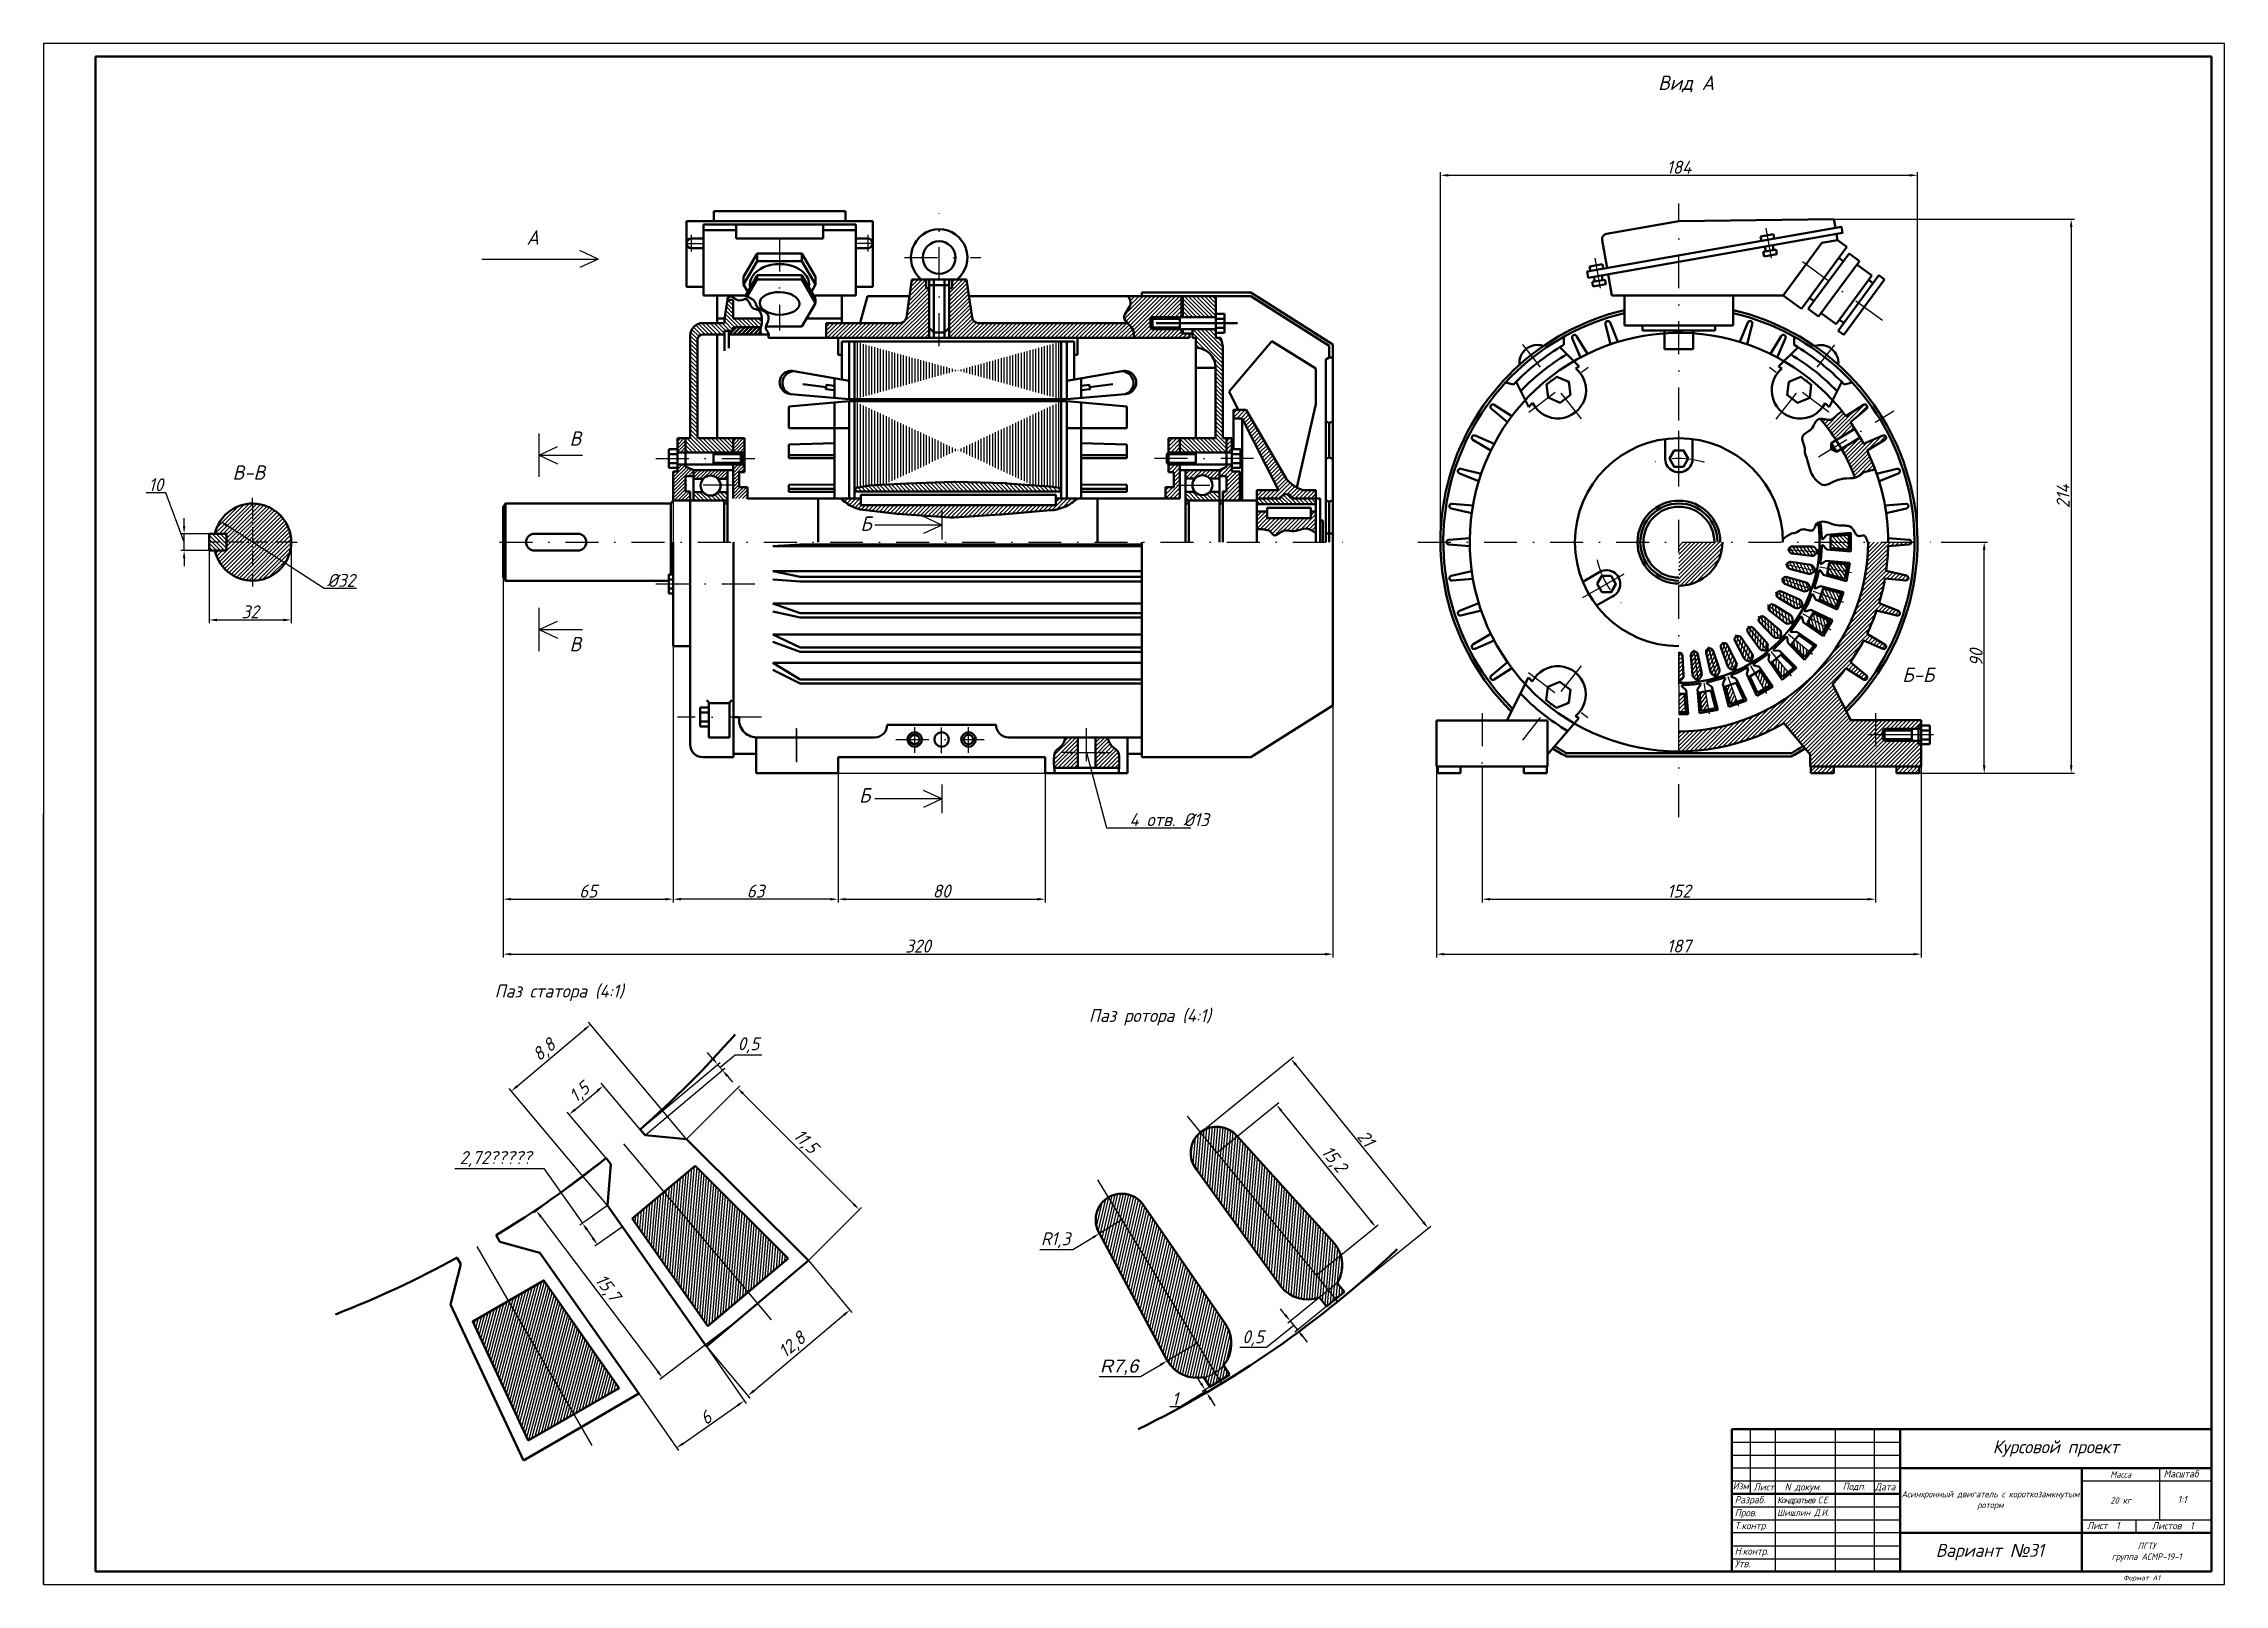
# Model space of a CAD drawing. Header units: millimetres. Extents: x 0 to 841, y 0 to 594.
import ezdxf

# ---------------------------------------------------------------- set-up
doc = ezdxf.new("R2010")
doc.units = ezdxf.units.MM
doc.linetypes.add('ACAD_ISO10W100', pattern=[18, 12, -3, 0, -3])
doc.linetypes.add('DASHDOT', pattern=[25.4, 12.7, -6.35, 0, -6.35])
doc.styles.add('GOST', font='isocp3.shx', dxfattribs={"oblique": 15})
doc.styles.add('ЕСКД', font='GOST Common.ttf', dxfattribs={"oblique": 15})
doc.dimstyles.new('GOST', dxfattribs={"dimscale": 0, "dimtxt": 3, "dimasz": 3, "dimexe": 1.25, "dimexo": 0, "dimtad": 1, "dimtoh": 1, "dimdec": 3, "dimdsep": 46, "dimtxsty": 'GOST', "dimcen": 5, "dimadec": 3, "dimazin": 2, "dimtfac": 1, "dimtdec": 4, "dimtmove": 1, "dimatfit": 3, "dimfxl": 1, "dimtolj": 1, "dimtzin": 0, "dimarcsym": 0})
pattern_1 = [(45, (-582.8725, -57.9757), (-0.7851802, 0.7851802), [])]
pattern_2 = [(45, (143.6088, 100.8128), (-0.7842854, 0.7842854), [])]
pattern_3 = [(45, (117.5898, 100.8128), (-0.7842854, 0.7842854), [])]
pattern_4 = [(90, (117.5898, 100.8128), (-1.109147, 2e-16), [])]
pattern_5 = [(45, (1.7498, -46.7695), (-0.7842854, 0.7842854), [])]
pattern_6 = [(85, (1.7498, -46.7695), (-1.1049264, 0.0966685), [])]
pattern_7 = [(125, (1.7498, -46.7695), (-0.9085601, -0.6361806), [])]

msp = doc.modelspace()

# ---------------------------------------------------------------- texts
at = {"transparency": 33554687, "style": 'ЕСКД', "oblique": 15}
for s, p in [('Масштаб', (817.5563, 41.2581)), ('Изм', (651.3585, 36.5774)), ('Разраб.', (652.1646, 31.2587)), ('Лист', (659.4085, 36.183)), ('N докум.', (671.4086, 36.218)), ('Подп.', (693.7785, 36.4267)), ('Дата', (706.2138, 36.2129)), ('1:1', (822.9823, 31.3868)), ('Пров.', (652.1646, 26.2587)), ('Т.контр.', (652.1646, 21.2587)), ('Лист  1', (788.0094, 21.3128)), ('Листов  1', (813.0422, 21.2357)), ('Утв.', (652.1646, 6.587)), ('Н.контр.', (652.1646, 11.4512))]:
    msp.add_text(s, height=2.75, dxfattribs=at).set_placement(p)
at = {"lineweight": 9, "transparency": 33554687, "style": 'ЕСКД', "oblique": 15}
msp.add_text('Формат А1', height=1.93804, dxfattribs=at).set_placement((801.9396, 1.5471))
at = {"transparency": 33554687, "style": 'ЕСКД'}
for s, width, heights, insert, char_height, attachment_point in [('Вид А', 69.021591, [13.6109], (633.4147, 578.4548), 5.56855, 5), ('А', 69.021591, [13.6109], (188.6256, 519.2594), 5.5685, 5), ('В', 69.021591, [13.6109], (205.0462, 441.7421), 5.5685, 5), ('В-В', 69.021591, [13.6109], (79.1123, 428.6284), 5.56855, 5), ('Б', 69.021591, [13.6109], (317.1702, 408.9496), 5.5685, 5), ('В', 69.021591, [13.6109], (205.0462, 362.4814), 5.5685, 5), ('Б-Б', 69.021591, [13.6109], (722.9389, 350.6771), 5.56855, 5), ('Б', 69.021591, [13.6109], (316.6388, 304.2027), 5.5685, 5), ('\\pxqc;Паз статора (4:1)', 120, [0], (198.7969, 228.0677), 5, 5), ('\\pxqc;Паз ротора (4:1)', 120, [0], (426.6342, 218.6266), 5, 5), ('\\pxqc;Курсовой проект', 120, [0], (776.0071, 52.3642), 5, 5), ('Масса', 30, [0], (801.0071, 42.3642), 2.5, 5), ('{\\T0.85;Кондратьев С.Е.}', 23.143056, [0], (668.5074, 33.7889), 2.5, 1), ('Асинхронный двигатель с короткозамкнутым роторм', 69.510796, [11.0686], (750.7625, 32.3642), 2.5, 5), ('Шишлин Д.И.', 23.143056, [0], (668.5074, 28.9059), 2.5, 1), ('20 кг', 30, [0], (801.0071, 32.3642), 2.5, 5), ('Вариант {\\fArial|b0|i0|c204|p34;№}31', 69.021591, [13.6109], (750.5179, 12.4321), 5, 5), ('ЛГТУ\\Pгруппа АСМР-19-1', 50, [0], (811.0071, 12.4321), 2.5, 5)]:
    msp.add_mtext_dynamic_manual_height_columns(s, width=width, gutter_width=12.5, heights=heights, dxfattribs=dict(at, insert=insert, char_height=char_height, attachment_point=attachment_point))

# ---------------------------------------------------------------- blocks, each defined once
blk = doc.blocks.new('*D0')
at = {"color": 0, "lineweight": -2, "transparency": 16777216}
for p, q in [((497.22, 408.46), (497.22, 241.71)), ((177.22, 388.12), (177.22, 241.71)), ((180.22, 242.96), (494.22, 242.96))]:
    blk.add_line(p, q, dxfattribs=at)
at = {"color": 0, "transparency": 16777216}
for points in [[(180.22, 243.46), (180.22, 242.46), (177.22, 242.96)], [(494.22, 243.46), (494.22, 242.46), (497.22, 242.96)]]:
    blk.add_solid(points, dxfattribs=at)
at = {"layer": 'Defpoints', "color": 0, "transparency": 16777216}
for p in [(497.22, 408.46), (177.22, 388.12), (497.22, 242.96)]:
    blk.add_point(p, dxfattribs=at)
at = {"color": 0, "transparency": 16777216, "insert": (337.22, 246.08), "char_height": 3, "attachment_point": 5, "style": 'ЕСКД'}
blk.add_mtext('\\A1;{\\H1.6667x;320}', dxfattribs=at)
blk = doc.blocks.new('*D1')
at = {"color": 0, "lineweight": -2, "transparency": 16777216}
for p, q in [((306.36, 312.71), (306.36, 262.9)), ((386.25, 312.71), (386.25, 262.9)), ((309.36, 264.15), (383.25, 264.15))]:
    blk.add_line(p, q, dxfattribs=at)
at = {"color": 0, "transparency": 16777216}
for points in [[(309.36, 264.65), (309.36, 263.65), (306.36, 264.15)], [(383.25, 264.65), (383.25, 263.65), (386.25, 264.15)]]:
    blk.add_solid(points, dxfattribs=at)
at = {"layer": 'Defpoints', "color": 0, "transparency": 16777216}
for p in [(306.36, 312.71), (386.25, 312.71), (386.25, 264.15)]:
    blk.add_point(p, dxfattribs=at)
at = {"color": 0, "transparency": 16777216, "insert": (346.3, 267.28), "char_height": 3, "width": 12.7649, "attachment_point": 5, "style": 'ЕСКД'}
blk.add_mtext('\\A1;{\\H1.6667x;80}', dxfattribs=at)
blk = doc.blocks.new('*D2')
at = {"color": 0, "lineweight": -2, "transparency": 16777216}
for p, q in [((242.78, 385.71), (242.78, 262.9)), ((306.36, 312.71), (306.36, 262.9)), ((303.36, 264.15), (245.78, 264.15))]:
    blk.add_line(p, q, dxfattribs=at)
at = {"color": 0, "transparency": 16777216}
for points in [[(245.78, 264.65), (245.78, 263.65), (242.78, 264.15)], [(303.36, 264.65), (303.36, 263.65), (306.36, 264.15)]]:
    blk.add_solid(points, dxfattribs=at)
at = {"layer": 'Defpoints', "color": 0, "transparency": 16777216}
for p in [(242.78, 385.71), (306.36, 312.71), (242.78, 264.15)]:
    blk.add_point(p, dxfattribs=at)
at = {"color": 0, "transparency": 16777216, "insert": (274.57, 267.27), "char_height": 3, "width": 10.7988, "attachment_point": 5, "style": 'ЕСКД'}
blk.add_mtext('\\A1;{\\H1.6667x;63}', dxfattribs=at)
blk = doc.blocks.new('*D3')
at = {"color": 0, "lineweight": -2, "transparency": 16777216}
for p, q in [((177.22, 388.12), (177.22, 262.9)), ((242.78, 385.71), (242.78, 262.9)), ((180.22, 264.15), (239.78, 264.15))]:
    blk.add_line(p, q, dxfattribs=at)
at = {"color": 0, "transparency": 16777216}
for points in [[(180.22, 264.65), (180.22, 263.65), (177.22, 264.15)], [(239.78, 264.65), (239.78, 263.65), (242.78, 264.15)]]:
    blk.add_solid(points, dxfattribs=at)
at = {"layer": 'Defpoints', "color": 0, "transparency": 16777216}
for p in [(177.22, 388.12), (242.78, 385.71), (242.78, 264.15)]:
    blk.add_point(p, dxfattribs=at)
at = {"color": 0, "transparency": 16777216, "insert": (210, 267.27), "char_height": 3, "attachment_point": 5, "style": 'ЕСКД'}
blk.add_mtext('\\A1;{\\H1.6667x;65}', dxfattribs=at)
blk = doc.blocks.new('*D4')
at = {"color": 0, "lineweight": -2, "transparency": 16777216}
for p, q in [((554.79, 315.26), (554.79, 262.9)), ((706.49, 315.29), (706.49, 262.9)), ((557.79, 264.15), (703.49, 264.15))]:
    blk.add_line(p, q, dxfattribs=at)
at = {"color": 0, "transparency": 16777216}
for points in [[(557.79, 264.65), (557.79, 263.65), (554.79, 264.15)], [(703.49, 264.65), (703.49, 263.65), (706.49, 264.15)]]:
    blk.add_solid(points, dxfattribs=at)
at = {"layer": 'Defpoints', "color": 0, "transparency": 16777216}
for p in [(554.79, 315.26), (706.49, 315.29), (706.49, 264.15)]:
    blk.add_point(p, dxfattribs=at)
at = {"color": 0, "transparency": 16777216, "insert": (630.64, 267.28), "char_height": 3, "attachment_point": 5, "style": 'ЕСКД'}
blk.add_mtext('\\A1;{\\H1.6667x;152}', dxfattribs=at)
blk = doc.blocks.new('*D5')
at = {"color": 0, "lineweight": -2, "transparency": 16777216}
for p, q in [((731.72, 401.8), (749.63, 401.8)), ((748.38, 315.71), (748.38, 398.8)), ((723.33, 312.71), (749.63, 312.71))]:
    blk.add_line(p, q, dxfattribs=at)
at = {"color": 0, "transparency": 16777216}
for points in [[(747.88, 398.8), (748.88, 398.8), (748.38, 401.8)], [(747.88, 315.71), (748.88, 315.71), (748.38, 312.71)]]:
    blk.add_solid(points, dxfattribs=at)
at = {"layer": 'Defpoints', "color": 0, "transparency": 16777216}
for p in [(731.72, 401.8), (748.38, 401.8), (723.33, 312.71)]:
    blk.add_point(p, dxfattribs=at)
at = {"color": 0, "transparency": 16777216, "insert": (745.26, 357.26), "char_height": 3, "width": 5.9079, "attachment_point": 5, "rotation": 90, "style": 'ЕСКД'}
blk.add_mtext('\\A1;{\\H1.6667x;90}', dxfattribs=at)
blk = doc.blocks.new('*D6')
at = {"color": 0, "lineweight": -2, "transparency": 16777216}
for p, q in [((538.68, 401.8), (538.68, 544.48)), ((541.68, 543.23), (719.62, 543.23)), ((722.62, 401.8), (722.62, 544.48))]:
    blk.add_line(p, q, dxfattribs=at)
at = {"color": 0, "transparency": 16777216}
for points in [[(541.68, 543.73), (541.68, 542.73), (538.68, 543.23)], [(719.62, 543.73), (719.62, 542.73), (722.62, 543.23)]]:
    blk.add_solid(points, dxfattribs=at)
at = {"layer": 'Defpoints', "color": 0, "transparency": 16777216}
for p in [(722.62, 543.23), (538.68, 401.8), (722.62, 401.8)]:
    blk.add_point(p, dxfattribs=at)
at = {"color": 0, "transparency": 16777216, "insert": (630.65, 546.35), "char_height": 3, "attachment_point": 5, "style": 'ЕСКД'}
blk.add_mtext('\\A1;{\\H1.6667x;184}', dxfattribs=at)
blk = doc.blocks.new('*D7')
at = {"color": 0, "lineweight": -2, "transparency": 16777216}
for p, q in [((690.44, 526.3), (783.17, 526.3)), ((781.92, 523.3), (781.92, 315.71)), ((714.56, 312.71), (783.17, 312.71))]:
    blk.add_line(p, q, dxfattribs=at)
at = {"color": 0, "transparency": 16777216}
for points in [[(781.42, 523.3), (782.42, 523.3), (781.92, 526.3)], [(781.42, 315.71), (782.42, 315.71), (781.92, 312.71)]]:
    blk.add_solid(points, dxfattribs=at)
at = {"layer": 'Defpoints', "color": 0, "transparency": 16777216}
for p in [(690.44, 526.3), (714.56, 312.71), (781.92, 312.71)]:
    blk.add_point(p, dxfattribs=at)
at = {"color": 0, "transparency": 16777216, "insert": (778.8, 419.51), "char_height": 3, "attachment_point": 5, "rotation": 90, "style": 'ЕСКД'}
blk.add_mtext('\\A1;{\\H1.6667x;214}', dxfattribs=at)
blk = doc.blocks.new('*D8')
at = {"color": 0, "lineweight": -2, "transparency": 16777216}
for p, q in [((537.15, 315.26), (537.15, 241.71)), ((724.12, 315.31), (724.12, 241.71)), ((540.15, 242.96), (721.12, 242.96))]:
    blk.add_line(p, q, dxfattribs=at)
at = {"color": 0, "transparency": 16777216}
for points in [[(540.15, 243.46), (540.15, 242.46), (537.15, 242.96)], [(721.12, 243.46), (721.12, 242.46), (724.12, 242.96)]]:
    blk.add_solid(points, dxfattribs=at)
at = {"layer": 'Defpoints', "color": 0, "transparency": 16777216}
for p in [(537.15, 315.26), (724.12, 315.31), (724.12, 242.96)]:
    blk.add_point(p, dxfattribs=at)
at = {"color": 0, "transparency": 16777216, "insert": (630.64, 246.08), "char_height": 3, "attachment_point": 5, "style": 'ЕСКД'}
blk.add_mtext('\\A1;{\\H1.6667x;187}', dxfattribs=at)
blk = doc.blocks.new('*D9')
at = {"color": 0, "lineweight": -2, "transparency": 16777216}
for p, q in [((395.81, 320.67), (392.81, 320.67)), ((398.81, 326.55), (398.81, 319.42)), ((398.81, 320.67), (405.65, 320.67)), ((398.81, 320.67), (405.65, 320.67)), ((402.23, 320.67), (409.93, 291.68)), ((405.65, 326.55), (405.65, 319.42)), ((408.65, 320.67), (411.65, 320.67)), ((409.93, 291.68), (442.44, 291.68))]:
    blk.add_line(p, q, dxfattribs=at)
at = {"color": 0, "transparency": 16777216}
for points in [[(395.81, 321.17), (395.81, 320.17), (398.81, 320.67)], [(408.65, 321.17), (408.65, 320.17), (405.65, 320.67)]]:
    blk.add_solid(points, dxfattribs=at)
at = {"layer": 'Defpoints', "color": 0, "transparency": 16777216}
for p in [(398.81, 326.55), (405.65, 326.55), (405.65, 320.67)]:
    blk.add_point(p, dxfattribs=at)
at = {"color": 0, "transparency": 16777216, "insert": (434.05, 294.81), "char_height": 3, "width": 46.9932, "attachment_point": 5, "style": 'ЕСКД'}
blk.add_mtext('\\A1;{\\H1.6667x;4 отв. %%C13}', dxfattribs=at)
blk = doc.blocks.new('*D10')
at = {"color": 0, "lineweight": -2, "transparency": 16777216}
for p, q in [((108.16, 383.94), (70.63, 408.27)), ((120.62, 383.94), (108.16, 383.94))]:
    blk.add_line(p, q, dxfattribs=at)
at = {"color": 0, "transparency": 16777216}
blk.add_solid([(70.91, 408.69), (70.36, 407.85), (68.12, 409.9)], dxfattribs=at)
at = {"layer": 'Defpoints', "color": 0, "transparency": 16777216}
for p in [(68.12, 409.9), (93.1, 393.71)]:
    blk.add_point(p, dxfattribs=at)
at = {"color": 0, "transparency": 16777216, "insert": (114.7, 387.07), "char_height": 3, "width": 13.4594, "attachment_point": 5, "style": 'ЕСКД'}
blk.add_mtext('\\A1;{\\H1.6667x;%%C32}', dxfattribs=at)
blk = doc.blocks.new('*D11')
at = {"color": 0, "lineweight": -2, "transparency": 16777216}
for p, q in [((204.96, 183.04), (213.56, 190.31)), ((230.09, 175.4), (215.05, 193.21)), ((216.9, 164.25), (201.86, 182.06))]:
    blk.add_line(p, q, dxfattribs=at)
at = {"color": 0, "transparency": 16777216}
for points in [[(213.24, 190.7), (213.89, 189.93), (215.86, 192.25)], [(204.63, 183.42), (205.28, 182.66), (202.66, 181.11)]]:
    blk.add_solid(points, dxfattribs=at)
at = {"layer": 'Defpoints', "color": 0, "transparency": 16777216}
for p in [(215.86, 192.25), (230.09, 175.4), (216.9, 164.25)]:
    blk.add_point(p, dxfattribs=at)
at = {"color": 0, "transparency": 16777216, "insert": (206.92, 189.45), "char_height": 3, "attachment_point": 5, "rotation": 40.19293, "style": 'ЕСКД'}
blk.add_mtext('\\A1;{\\H1.6667x;1,5}', dxfattribs=at)
blk = doc.blocks.new('*D12')
at = {"color": 0, "lineweight": -2, "transparency": 16777216}
for p, q in [((294.92, 124.82), (311.73, 104.83)), ((273.88, 74.64), (308.63, 103.86)), ((255.58, 91.74), (272.39, 71.75))]:
    blk.add_line(p, q, dxfattribs=at)
at = {"color": 0, "transparency": 16777216}
for points in [[(308.31, 104.24), (308.95, 103.47), (310.93, 105.79)], [(273.56, 75.02), (274.21, 74.25), (271.59, 72.71)]]:
    blk.add_solid(points, dxfattribs=at)
at = {"layer": 'Defpoints', "color": 0, "transparency": 16777216}
for p in [(294.92, 124.82), (310.93, 105.79), (255.58, 91.74)]:
    blk.add_point(p, dxfattribs=at)
at = {"color": 0, "transparency": 16777216, "insert": (288.93, 92.02), "char_height": 3, "attachment_point": 5, "rotation": 40.06145, "style": 'ЕСКД'}
blk.add_mtext('\\A1;{\\H1.6667x;12,8}', dxfattribs=at)
blk = doc.blocks.new('*D13')
at = {"color": 0, "lineweight": -2, "transparency": 16777216}
for p, q in [((247.98, 171.7), (268.47, 192.23)), ((269.71, 189.22), (312.41, 146.59)), ((294.92, 124.82), (315.42, 145.35))]:
    blk.add_line(p, q, dxfattribs=at)
at = {"color": 0, "transparency": 16777216}
for points in [[(270.07, 189.57), (269.36, 188.87), (267.59, 191.34)], [(312.76, 146.94), (312.06, 146.23), (314.53, 144.47)]]:
    blk.add_solid(points, dxfattribs=at)
at = {"layer": 'Defpoints', "color": 0, "transparency": 16777216}
for p in [(247.98, 171.7), (314.53, 144.47), (294.92, 124.82)]:
    blk.add_point(p, dxfattribs=at)
at = {"color": 0, "transparency": 16777216, "insert": (293.62, 170.47), "char_height": 3, "attachment_point": 5, "rotation": 315.04042, "style": 'ЕСКД'}
blk.add_mtext('\\A1;{\\H1.6667x;11,5}', dxfattribs=at)
blk = doc.blocks.new('*D14')
at = {"color": 0, "lineweight": -2, "transparency": 16777216}
for p, q in [((182.64, 192.08), (208.58, 213.89)), ((247.98, 171.7), (210.07, 216.78)), ((217.45, 146.03), (179.54, 191.11))]:
    blk.add_line(p, q, dxfattribs=at)
at = {"color": 0, "transparency": 16777216}
for points in [[(208.26, 214.27), (208.9, 213.51), (210.87, 215.82)], [(182.32, 192.47), (182.97, 191.7), (180.35, 190.15)]]:
    blk.add_solid(points, dxfattribs=at)
at = {"layer": 'Defpoints', "color": 0, "transparency": 16777216}
for p in [(210.87, 215.82), (247.98, 171.7), (217.45, 146.03)]:
    blk.add_point(p, dxfattribs=at)
at = {"color": 0, "transparency": 16777216, "insert": (193.28, 205.76), "char_height": 3, "attachment_point": 5, "rotation": 40.06145, "style": 'ЕСКД'}
blk.add_mtext('\\A1;{\\H1.6667x;8,8}', dxfattribs=at)
blk = doc.blocks.new('*D15')
at = {"color": 0, "lineweight": -2, "transparency": 16777216}
for p, q in [((255.58, 91.74), (270.92, 69.76)), ((229.5, 73.54), (244.83, 51.56)), ((246.58, 54.3), (267.74, 69.07))]:
    blk.add_line(p, q, dxfattribs=at)
at = {"color": 0, "transparency": 16777216}
for points in [[(267.46, 69.48), (268.03, 68.66), (270.2, 70.79)], [(246.29, 54.71), (246.86, 53.89), (244.12, 52.59)]]:
    blk.add_solid(points, dxfattribs=at)
at = {"layer": 'Defpoints', "color": 0, "transparency": 16777216}
for p in [(255.58, 91.74), (229.5, 73.54), (270.2, 70.79)]:
    blk.add_point(p, dxfattribs=at)
at = {"color": 0, "transparency": 16777216, "insert": (255.37, 64.25), "char_height": 3, "attachment_point": 5, "rotation": 34.90784, "style": 'ЕСКД'}
blk.add_mtext('\\A1;{\\H1.6667x;6}', dxfattribs=at)
blk = doc.blocks.new('*D16')
at = {"color": 0, "lineweight": -2, "transparency": 16777216}
for p, q in [((258.01, 202.74), (256.07, 205.04)), ((260.86, 199.35), (266.65, 204.21)), ((266.65, 204.21), (276.99, 204.21)), ((230.12, 175.37), (260.89, 201.25)), ((231.97, 173.17), (262.74, 199.05)), ((259.94, 200.44), (261.78, 198.25)), ((259.94, 200.44), (261.78, 198.25)), ((263.72, 195.95), (265.65, 193.65))]:
    blk.add_line(p, q, dxfattribs=at)
at = {"color": 0, "transparency": 16777216}
for points in [[(258.39, 203.06), (257.62, 202.42), (259.94, 200.44)], [(264.1, 196.27), (263.33, 195.63), (261.78, 198.25)]]:
    blk.add_solid(points, dxfattribs=at)
at = {"layer": 'Defpoints', "color": 0, "transparency": 16777216}
for p in [(261.78, 198.25), (230.12, 175.37), (231.97, 173.17)]:
    blk.add_point(p, dxfattribs=at)
at = {"color": 0, "transparency": 16777216, "insert": (271.82, 207.84), "char_height": 3, "attachment_point": 5, "style": 'ЕСКД'}
blk.add_mtext('\\A1;{\\H1.6667x;0,5}', dxfattribs=at)
blk = doc.blocks.new('*D17')
at = {"color": 0, "lineweight": -2, "transparency": 16777216}
for p, q in [((415.83, 140.52), (407.19, 135.27)), ((384.22, 129.04), (396.94, 129.04)), ((396.94, 129.04), (404.63, 133.71))]:
    blk.add_line(p, q, dxfattribs=at)
at = {"color": 0, "transparency": 16777216}
blk.add_solid([(404.37, 134.14), (404.89, 133.29), (407.19, 135.27)], dxfattribs=at)
at = {"layer": 'Defpoints', "color": 0, "transparency": 16777216}
for p in [(407.19, 135.27), (415.83, 140.52)]:
    blk.add_point(p, dxfattribs=at)
at = {"color": 0, "transparency": 16777216, "insert": (390.27, 132.66), "char_height": 3, "attachment_point": 5, "style": 'ЕСКД'}
blk.add_mtext('\\A1;{\\H1.6667x;R1,3}', dxfattribs=at)
blk = doc.blocks.new('*D18')
at = {"color": 0, "lineweight": -2, "transparency": 16777216}
for p, q in [((444.78, 92.91), (433.33, 86.18)), ((422.98, 80.09), (430.75, 84.66)), ((407.13, 80.09), (422.98, 80.09))]:
    blk.add_line(p, q, dxfattribs=at)
blk.add_arc((444.78, 92.91), 13.28, 205.06513, 320.84011, dxfattribs=at)
at = {"color": 0, "transparency": 16777216}
blk.add_solid([(430.49, 85.09), (431, 84.23), (433.33, 86.18)], dxfattribs=at)
at = {"layer": 'Defpoints', "color": 0, "transparency": 16777216}
for p in [(444.78, 92.91), (433.33, 86.18)]:
    blk.add_point(p, dxfattribs=at)
at = {"color": 0, "transparency": 16777216, "insert": (414.74, 83.72), "char_height": 3, "attachment_point": 5, "style": 'ЕСКД'}
blk.add_mtext('\\A1;{\\fArial|b0|i0|c204|p34;\\H1.6667x;R7,6}', dxfattribs=at)
blk = doc.blocks.new('*D19')
at = {"color": 0, "lineweight": -2, "transparency": 16777216}
for p, q in [((446.13, 174.27), (482.05, 203.37)), ((482.97, 200.25), (532.06, 139.64)), ((499, 109), (534.92, 138.1))]:
    blk.add_line(p, q, dxfattribs=at)
at = {"color": 0, "transparency": 16777216}
for points in [[(483.36, 200.57), (482.58, 199.94), (481.08, 202.59)], [(532.45, 139.96), (531.67, 139.33), (533.95, 137.31)]]:
    blk.add_solid(points, dxfattribs=at)
at = {"layer": 'Defpoints', "color": 0, "transparency": 16777216}
for p in [(446.13, 174.27), (533.95, 137.31), (499, 109)]:
    blk.add_point(p, dxfattribs=at)
at = {"color": 0, "transparency": 16777216, "insert": (509.95, 171.92), "char_height": 3, "attachment_point": 5, "rotation": 309.00541, "style": 'ЕСКД'}
blk.add_mtext('\\A1;{\\H1.6667x;21}', dxfattribs=at)
blk = doc.blocks.new('*D20')
at = {"color": 0, "lineweight": -2, "transparency": 16777216}
for p, q in [((452.43, 166.37), (476.34, 185.77)), ((511.79, 140.1), (477.26, 182.65)), ((490.75, 119.16), (514.65, 138.56))]:
    blk.add_line(p, q, dxfattribs=at)
at = {"color": 0, "transparency": 16777216}
for points in [[(477.64, 182.97), (476.87, 182.34), (475.37, 184.98)], [(512.18, 140.41), (511.41, 139.78), (513.68, 137.77)]]:
    blk.add_solid(points, dxfattribs=at)
at = {"layer": 'Defpoints', "color": 0, "transparency": 16777216}
for p in [(475.37, 184.98), (452.43, 166.37), (490.75, 119.16)]:
    blk.add_point(p, dxfattribs=at)
at = {"color": 0, "transparency": 16777216, "insert": (497.34, 163.66), "char_height": 3, "attachment_point": 5, "rotation": 309.06339, "style": 'ЕСКД'}
blk.add_mtext('\\A1;{\\H1.6667x;15,2}', dxfattribs=at)
blk = doc.blocks.new('*D21')
at = {"color": 0, "lineweight": -2, "transparency": 16777216}
for p, q in [((498.88, 116.18), (479.79, 100.72)), ((501.66, 112.75), (482.57, 97.29)), ((478.87, 103.84), (476.99, 106.17)), ((480.76, 101.51), (483.54, 98.08)), ((480.76, 101.51), (483.54, 98.08)), ((482.15, 99.8), (471.61, 91.26)), ((485.43, 95.75), (487.32, 93.42)), ((471.61, 91.26), (461.27, 91.26))]:
    blk.add_line(p, q, dxfattribs=at)
at = {"color": 0, "transparency": 16777216}
for points in [[(479.26, 104.16), (478.49, 103.53), (480.76, 101.51)], [(485.82, 96.06), (485.04, 95.43), (483.54, 98.08)]]:
    blk.add_solid(points, dxfattribs=at)
at = {"layer": 'Defpoints', "color": 0, "transparency": 16777216}
for p in [(498.88, 116.18), (501.66, 112.75), (483.54, 98.08)]:
    blk.add_point(p, dxfattribs=at)
at = {"color": 0, "transparency": 16777216, "insert": (466.44, 94.88), "char_height": 3, "attachment_point": 5, "style": 'ЕСКД'}
blk.add_mtext('\\A1;{\\H1.6667x;0,5}', dxfattribs=at)
blk = doc.blocks.new('*D22')
at = {"color": 0, "lineweight": -2, "transparency": 16777216}
for p, q in [((446.33, 77.53), (444.76, 80.09)), ((453.57, 78.44), (446.83, 74.32)), ((454.21, 77.39), (447.47, 73.26)), ((438.35, 68.41), (434.26, 68.41)), ((448.22, 74.44), (438.35, 68.41)), ((447.9, 74.97), (448.54, 73.92)), ((447.9, 74.97), (448.54, 73.92)), ((450.11, 71.36), (451.67, 68.8))]:
    blk.add_line(p, q, dxfattribs=at)
at = {"color": 0, "transparency": 16777216}
for points in [[(446.76, 77.79), (445.9, 77.27), (447.9, 74.97)], [(450.53, 71.62), (449.68, 71.1), (448.54, 73.92)]]:
    blk.add_solid(points, dxfattribs=at)
at = {"layer": 'Defpoints', "color": 0, "transparency": 16777216}
for p in [(453.57, 78.44), (454.21, 77.39), (448.54, 73.92)]:
    blk.add_point(p, dxfattribs=at)
at = {"color": 0, "transparency": 16777216, "insert": (436.31, 71.53), "char_height": 3, "attachment_point": 5, "style": 'ЕСКД'}
blk.add_mtext('\\A1;{\\H1.6667x;1}', dxfattribs=at)
blk = doc.blocks.new('*D23')
at = {"color": 0, "lineweight": -2, "transparency": 16777216}
for p, q in [((63.86, 401.8), (63.86, 370.56)), ((95.49, 401.8), (95.49, 370.56)), ((66.86, 371.81), (92.49, 371.81))]:
    blk.add_line(p, q, dxfattribs=at)
at = {"color": 0, "transparency": 16777216}
for points in [[(66.86, 372.31), (66.86, 371.31), (63.86, 371.81)], [(92.49, 372.31), (92.49, 371.31), (95.49, 371.81)]]:
    blk.add_solid(points, dxfattribs=at)
at = {"layer": 'Defpoints', "color": 0, "transparency": 16777216}
for p in [(63.86, 401.8), (95.49, 401.8), (95.49, 371.81)]:
    blk.add_point(p, dxfattribs=at)
at = {"color": 0, "transparency": 16777216, "insert": (79.67, 374.93), "char_height": 3, "attachment_point": 5, "style": 'ЕСКД'}
blk.add_mtext('\\A1;{\\H1.6667x;32}', dxfattribs=at)
blk = doc.blocks.new('*D24')
at = {"color": 0, "lineweight": -2, "transparency": 16777216}
for p, q in [((47.09, 420.81), (39.5, 420.81)), ((54.18, 401.8), (47.09, 420.81)), ((63.86, 405.07), (52.93, 405.07)), ((54.18, 408.07), (54.18, 411.07)), ((54.18, 398.54), (54.18, 405.07)), ((54.18, 398.54), (54.18, 405.07)), ((63.86, 398.54), (52.93, 398.54)), ((54.18, 395.54), (54.18, 392.54))]:
    blk.add_line(p, q, dxfattribs=at)
at = {"color": 0, "transparency": 16777216}
for points in [[(53.68, 408.07), (54.68, 408.07), (54.18, 405.07)], [(53.68, 395.54), (54.68, 395.54), (54.18, 398.54)]]:
    blk.add_solid(points, dxfattribs=at)
at = {"layer": 'Defpoints', "color": 0, "transparency": 16777216}
for p in [(54.18, 405.07), (63.86, 405.07), (63.86, 398.54)]:
    blk.add_point(p, dxfattribs=at)
at = {"color": 0, "transparency": 16777216, "insert": (43.29, 423.94), "char_height": 3, "attachment_point": 5, "style": 'ЕСКД'}
blk.add_mtext('\\A1;{\\H1.6667x;10}', dxfattribs=at)
blk = doc.blocks.new('*D25')
at = {"color": 0, "lineweight": -2, "transparency": 16777216}
for p, q in [((216.87, 164.29), (189.03, 143.27)), ((191.84, 141.63), (236.77, 82.14)), ((265.42, 100.01), (237.58, 78.99))]:
    blk.add_line(p, q, dxfattribs=at)
at = {"color": 0, "transparency": 16777216}
for points in [[(192.24, 141.93), (191.44, 141.33), (190.03, 144.03)], [(237.17, 82.44), (236.37, 81.84), (238.58, 79.74)]]:
    blk.add_solid(points, dxfattribs=at)
at = {"layer": 'Defpoints', "color": 0, "transparency": 16777216}
for p in [(216.87, 164.29), (265.42, 100.01), (238.58, 79.74)]:
    blk.add_point(p, dxfattribs=at)
at = {"color": 0, "transparency": 16777216, "insert": (217.2, 114.07), "char_height": 3, "attachment_point": 5, "rotation": 307.06179, "style": 'ЕСКД'}
blk.add_mtext('\\A1;{\\H1.6667x;15,7}', dxfattribs=at)
blk = doc.blocks.new('*D26')
at = {"color": 0, "lineweight": -2, "transparency": 16777216}
for p, q in [((158.63, 160.33), (192.97, 160.33)), ((192.97, 160.33), (207.78, 139.24)), ((217.45, 146.03), (206.76, 138.52)), ((209.51, 136.78), (211.8, 133.51)), ((223.2, 137.85), (212.51, 130.34))]:
    blk.add_line(p, q, dxfattribs=at)
at = {"color": 0, "transparency": 16777216}
for points in [[(209.92, 137.07), (209.1, 136.5), (207.78, 139.24)], [(212.21, 133.8), (211.4, 133.22), (213.53, 131.06)]]:
    blk.add_solid(points, dxfattribs=at)
at = {"layer": 'Defpoints', "color": 0, "transparency": 16777216}
for p in [(217.45, 146.03), (223.2, 137.85), (213.53, 131.06)]:
    blk.add_point(p, dxfattribs=at)
at = {"color": 0, "transparency": 16777216, "insert": (174.3, 163.95), "char_height": 3, "attachment_point": 5, "style": 'ЕСКД'}
blk.add_mtext('\\A1;{\\H1.6667x;2,72?????}', dxfattribs=at)

# ---------------------------------------------------------------- dimensions: what is measured, and where the dimension line sits
at = {"transparency": 33554687}
for base, p1, p2, text, picture, middle in [((722.6169, 543.2265), (538.6785, 401.804), (722.6169, 401.804), '{\\H1.6667x;184}', '*D6', (630.6477, 546.3516)), ((497.2159, 242.9576), (177.2158, 388.1231), (497.2159, 408.4571), '{\\H1.6667x;320}', '*D0', (337.2158, 246.0826)), ((95.4932, 371.805), (63.8553, 401.804), (95.4932, 401.804), '{\\H1.6667x;32}', '*D23', (79.6743, 374.9301)), ((242.7808, 264.147), (177.2158, 388.1231), (242.7808, 385.7123), '{\\H1.6667x;65}', '*D3', (209.9983, 267.2721)), ((242.7808, 264.147), (306.36, 312.7073), (242.7808, 385.7123), '{\\H1.6667x;63}', '*D2', (274.5704, 267.2721)), ((386.2455, 264.1545), (306.36, 312.7073), (386.2455, 312.7073), '{\\H1.6667x;80}', '*D1', (346.3028, 267.2796)), ((724.1204, 242.9576), (537.1498, 315.2587), (724.1204, 315.3116), '{\\H1.6667x;187}', '*D8', (630.6351, 246.0826)), ((706.4876, 264.1545), (554.7937, 315.2587), (706.4876, 315.2899), '{\\H1.6667x;152}', '*D4', (630.6407, 267.2796))]:
    dim = msp.add_linear_dim(base=base, p1=p1, p2=p2, text=text, dimstyle='GOST', override={"dimscale": 1, "dimtxsty": 'ЕСКД'}, dxfattribs=at)
    dim.commit()
    dim.dimension.update_dxf_attribs({"geometry": picture, "text_midpoint": middle})
for base, p1, p2, text, picture, middle in [((781.9236, 312.7073), (690.4387, 526.3047), (714.5593, 312.7073), '{\\H1.6667x;214}', '*D7', (778.7985, 419.506)), ((748.3824, 401.804), (723.3257, 312.7073), (731.7159, 401.804), '{\\H1.6667x;90}', '*D5', (745.2574, 357.2556))]:
    dim = msp.add_linear_dim(base=base, p1=p1, p2=p2, angle=90, text=text, dimstyle='GOST', override={"dimscale": 1, "dimtxsty": 'ЕСКД'}, dxfattribs=at)
    dim.commit()
    dim.dimension.update_dxf_attribs({"geometry": picture, "text_midpoint": middle})
for base, p1, p2, angle, text, picture, middle, dimtype in [((54.1806, 405.0682), (63.8553, 398.5398), (63.8553, 405.0682), 90, '{\\H1.6667x;10}', '*D24', (46.4604, 420.8122), 160), ((213.529, 131.0551), (217.4521, 146.0295), (223.199, 137.8457), 305.0777737, '{\\H1.6667x;2,72?????}', '*D26', (186.0539, 160.3264), 161)]:
    dim = msp.add_linear_dim(base=base, p1=p1, p2=p2, angle=angle, text=text, dimstyle='GOST', override={"dimscale": 1, "dimtxsty": 'ЕСКД'}, dxfattribs=at)
    dim.commit()
    dim.dimension.update_dxf_attribs({"geometry": picture, "text_midpoint": middle, "dimtype": dimtype})
dim = msp.add_diameter_dim_2p(p1=(93.0979, 393.706), p2=(68.1157, 409.902), text='{\\H1.6667x;%%C32}', dimstyle='GOST', override={"dimscale": 1, "dimtxsty": 'ЕСКД'}, dxfattribs=at)
dim.commit()
dim.dimension.update_dxf_attribs({"geometry": '*D10', "text_midpoint": (108.1562, 383.9437), "dimtype": 163})
dim = msp.add_linear_dim(base=(405.6518, 320.6736), p1=(398.808, 326.5501), p2=(405.6518, 326.5501), text='{\\H1.6667x;4 отв. %%C13}', dimstyle='GOST', override={"dimscale": 1, "dimtxsty": 'ЕСКД'}, dxfattribs=at)
dim.commit()
dim.dimension.update_dxf_attribs({"geometry": '*D9', "text_midpoint": (410.5532, 291.6829), "dimtype": 160})
for p1, p2, distance, text, picture, middle in [((217.4521, 146.0295), (247.9788, 171.7003), 57.65, '{\\H1.6667x;8,8}', '*D14', (193.2783, 205.762)), ((230.1181, 175.3695), (231.9663, 173.1718), 38.9597, '{\\H1.6667x;0,5}', '*D16', (267.2733, 207.8379)), ((446.126, 174.2734), (498.9951, 108.9981), 44.984, '{\\H1.6667x;21}', '*D19', (509.9454, 171.9152)), ((216.901, 164.2548), (230.092, 175.3993), 22.0603, '{\\H1.6667x;1,5}', '*D11', (206.9201, 189.4475)), ((247.9788, 171.7003), (294.9205, 124.8248), 27.7563, '{\\H1.6667x;11,5}', '*D13', (293.624, 170.4681)), ((490.749, 119.155), (452.4304, 166.3676), -29.5385, '{\\H1.6667x;15,2}', '*D20', (497.3395, 163.6603)), ((216.8673, 164.2948), (265.4168, 100.0119), -33.6316, '{\\H1.6667x;15,7}', '*D25', (217.1973, 114.0691)), ((255.5807, 91.7428), (294.9205, 124.8248), -24.8726, '{\\H1.6667x;12,8}', '*D12', (288.9257, 92.0219)), ((498.8798, 116.1828), (501.6587, 112.7514), -23.3127, '{\\H1.6667x;0,5}', '*D21', (470.9875, 94.8846)), ((229.4958, 73.5404), (255.5807, 91.7428), -25.5516, '{\\H1.6667x;6}', '*D15', (255.372, 64.2502)), ((453.5687, 78.442), (454.2137, 77.3879), -6.6516, '{\\H1.6667x;1}', '*D22', (437.7298, 71.5332))]:
    dim = msp.add_aligned_dim(p1=p1, p2=p2, distance=distance, text=text, dimstyle='GOST', override={"dimscale": 1, "dimtxsty": 'ЕСКД'}, dxfattribs=at)
    dim.commit()
    dim.dimension.update_dxf_attribs({"geometry": picture, "text_midpoint": middle})
for center, mpoint, text, picture, middle in [((415.8298, 140.5244), (407.1896, 135.2716), '{\\H1.6667x;R1,3}', '*D17', (390.2657, 132.6628)), ((444.7784, 92.9078), (433.3344, 86.1776), '{\\fArial|b0|i0|c204|p34;\\H1.6667x;R7,6}', '*D18', (414.7421, 83.7193))]:
    dim = msp.add_radius_dim(center=center, mpoint=mpoint, text=text, dimstyle='GOST', override={"dimscale": 1, "dimtxsty": 'ЕСКД'}, dxfattribs=at)
    dim.commit()
    dim.dimension.update_dxf_attribs({"geometry": picture, "text_midpoint": middle})

# ---------------------------------------------------------------- hatches: boundary and pattern name
at = {"transparency": 33554687}
h = msp.add_hatch(dxfattribs=at)
h.set_pattern_fill('ANSI31', color=256, scale=0.349338, style=0)
h.set_pattern_definition(pattern_2)
h.paths.add_polyline_path([(301.7697, 486.2765), (301.7697, 480.5135), (341.4571, 480.5135), (341.4571, 499.7586), (340.3468, 499.7586), (340.3468, 503.0638), (334.878, 503.0638), (332.7119, 488.4311, -0.37179416), (330.2149, 486.2765)])
h = msp.add_hatch(dxfattribs=at)
h.set_pattern_fill('ANSI31', color=256, scale=0.349338, style=0)
h.set_pattern_definition(pattern_2)
edge = h.paths.add_edge_path()
edge.add_arc((360.5254, 488.8007), 2.5242, 188.4206388, 270, ccw=False)
edge.add_line((358.0284, 488.4311), (355.8622, 503.0638))
edge.add_line((355.8622, 503.0638), (350.3935, 503.0638))
edge.add_line((350.3935, 503.0638), (350.3935, 499.7586))
edge.add_line((350.3935, 499.7586), (349.2832, 499.7586))
edge.add_line((349.2832, 499.7586), (349.2832, 480.5135))
edge.add_line((349.2832, 480.5135), (420.4609, 480.5135))
edge.add_spline(control_points=[(420.4609, 480.5135), (420.4552, 481.7272), (420.5867, 483.8295), (418.8035, 485.4103), (417.9766, 486.2765)], knot_values=[34.77388704, 34.77388704, 34.77388704, 34.77388704, 40.46308033, 47.64627393, 47.64627393, 47.64627393, 47.64627393], degree=3, periodic=0)
edge.add_line((417.9766, 486.2765), (360.5254, 486.2765))
h = msp.add_hatch(dxfattribs=at)
h.set_pattern_fill('ANSI31', color=256, scale=0.349736, style=0)
h.set_pattern_definition(pattern_1)
edge = h.paths.add_edge_path()
edge.add_line((438.8053, 496.6328), (418.1933, 496.6328))
edge.add_spline(control_points=[(418.1933, 496.6328), (418.9606, 495.5312), (419.9835, 492.9904), (415.6026, 489.0801), (417.3151, 486.9694), (417.9766, 486.2765)], knot_values=[9.31465803, 9.31465803, 9.31465803, 9.31465803, 17.00742285, 29.02718341, 34.77388704, 34.77388704, 34.77388704, 34.77388704], degree=3, periodic=0)
edge.add_spline(control_points=[(417.9766, 486.2765), (418.8035, 485.4103), (420.5867, 483.8295), (420.4552, 481.7272), (420.4609, 480.5135)], knot_values=[34.77388704, 34.77388704, 34.77388704, 34.77388704, 41.95708065, 47.64627393, 47.64627393, 47.64627393, 47.64627393], degree=3, periodic=0)
edge.add_line((420.4609, 480.5135), (441.8641, 480.5135))
edge.add_line((441.8641, 480.5135), (441.8641, 482.1982))
edge.add_line((441.8641, 482.1982), (438.8053, 482.1982))
edge.add_line((438.8053, 482.1982), (438.8053, 483.8829))
edge.add_line((438.8053, 483.8829), (427.5755, 483.8829))
edge.add_line((427.5755, 483.8829), (426.916, 484.5424))
edge.add_line((426.916, 484.5424), (426.916, 487.8866))
edge.add_line((426.916, 487.8866), (427.5755, 488.546))
edge.add_line((427.5755, 488.546), (438.8053, 488.546))
edge.add_line((438.8053, 488.546), (438.8053, 496.6328))
h = msp.add_hatch(dxfattribs=at)
h.set_pattern_fill('ANSI31', color=256, scale=0.349736, angle=90)
h.set_pattern_definition([(135, (1.7498, -46.7695), (-0.7851802, -0.7851802), [])])
h.paths.add_polyline_path([(444.0444, 421.1599), (440.3254, 421.1599), (440.3254, 417.8957), (453.4425, 417.8957), (453.4425, 421.1599), (449.7235, 421.1599, -0.44051596)])
h.paths.add_polyline_path([(452.057, 488.546), (452.057, 496.6328), (439.281, 496.6328), (439.281, 488.546)])
h.paths.add_polyline_path([(452.057, 480.5135), (452.057, 483.8829), (443.004, 483.8829), (443.004, 480.5135), (444.2891, 480.5135), (444.2891, 476.7428, -0.41421356), (451.968, 469.0638), (451.968, 441.9071), (438.227, 441.9071), (438.227, 436.3809), (456.1978, 436.3809), (456.1978, 441.9071), (454.7812, 441.9071), (454.7812, 476.3031, 0.10359955), (453.8993, 480.5135)])
h = msp.add_hatch(dxfattribs=at)
h.set_pattern_fill('ANSI31', color=256, scale=0.349736, angle=90)
h.set_pattern_definition([(135, (1.7361, -46.7986), (-0.7851802, -0.7851802), [])])
h.paths.add_polyline_path([(65.9915, 405.0391), (63.764, 405.0391), (63.764, 401.7749), (65.6292, 401.7749, -0.055324)])
h.paths.add_polyline_path([(65.6292, 401.7749), (63.764, 401.7749), (63.764, 398.5107), (65.9915, 398.5107, -0.055324)])
h.paths.add_polyline_path([(70.4463, 405.0391), (65.9915, 405.0391, 0.055324), (65.6292, 401.7749), (70.4463, 401.7749)])
h.paths.add_polyline_path([(70.4463, 401.7749), (65.6292, 401.7749, 0.055324), (65.9915, 398.5107), (70.4463, 398.5107)])
h.paths.add_polyline_path([(263.7513, 420.9879), (260.0324, 420.9879, -0.44051596), (254.3532, 420.9879), (250.6343, 420.9879), (250.6343, 417.8666), (263.7513, 417.8666)])
edge = h.paths.add_edge_path()
edge.add_arc((254.2415, 479.7505), 2.1329, 90, 180, ccw=False)
edge.add_line((254.2415, 481.8833), (262.5855, 481.8833))
edge.add_line((262.5855, 481.8833), (262.5855, 483.2823))
edge.add_line((262.5855, 483.2823), (265.8497, 483.2823))
edge.add_line((265.8497, 483.2823), (265.8497, 484.6965))
edge.add_line((265.8497, 484.6965), (276.6485, 484.6965))
edge.add_spline(control_points=[(276.6485, 484.6965), (276.7082, 484.9688), (276.9317, 485.9345), (277.0205, 486.9239), (276.9883, 487.7946), (276.9779, 487.9607)], knot_values=[19.54922402, 19.54922402, 19.54922402, 19.54922402, 20.37123692, 22.49416453, 22.98678293, 22.98678293, 22.98678293, 22.98678293], degree=3, periodic=0)
edge.add_line((276.9779, 487.9607), (265.8497, 487.9607))
edge.add_line((265.8497, 487.9607), (265.8497, 495.1886))
edge.add_line((265.8497, 495.1886), (263.7513, 495.1886))
edge.add_line((263.7513, 495.1886), (262.5855, 487.9607))
edge.add_line((262.5855, 487.9607), (262.5855, 486.2474))
edge.add_line((262.5855, 486.2474), (254.2415, 486.2474))
edge.add_arc((254.2415, 481.3014), 4.946, 90, 180)
edge.add_line((249.2955, 481.3014), (249.2955, 441.878))
edge.add_line((249.2955, 441.878), (247.5468, 441.878))
edge.add_line((247.5468, 441.878), (247.5468, 436.3518))
edge.add_line((247.5468, 436.3518), (265.8497, 436.3518))
edge.add_line((265.8497, 436.3518), (265.8497, 441.878))
edge.add_line((265.8497, 441.878), (252.1087, 441.878))
edge.add_line((252.1087, 441.878), (252.1087, 479.7505))
at = {"lineweight": 50, "transparency": 33554687}
h = msp.add_hatch(dxfattribs=at)
h.set_pattern_fill('ANSI31', color=256, scale=0.349736, style=0)
h.set_pattern_definition([(45, (-603.6838, -57.9757), (-0.7851802, 0.7851802), [])])
edge = h.paths.add_edge_path()
edge.add_spline(control_points=[(276.8352, 481.9124), (276.2558, 482.6647), (276.4405, 483.7138), (276.6623, 484.7256)], knot_values=[45.97356586, 45.97356586, 45.97356586, 45.97356586, 52.08262176, 52.08262176, 52.08262176, 52.08262176], degree=3, periodic=0)
edge.add_line((276.6623, 484.7256), (265.8634, 484.7256))
edge.add_line((265.8634, 484.7256), (265.8634, 483.3114))
edge.add_line((265.8634, 483.3114), (264.2313, 483.3114))
edge.add_line((264.2313, 483.3114), (264.2313, 481.9124))
edge.add_line((264.2313, 481.9124), (276.8352, 481.9124))
at = {"transparency": 33554687}
h = msp.add_hatch(dxfattribs=at)
h.set_pattern_fill('ANSI31', color=256, scale=0.349338, angle=45, style=0)
h.set_pattern_definition(pattern_4)
h.paths.add_polyline_path([(312.7281, 479.1145), (312.7281, 456.9136), (352.598, 468.0141)])
h.paths.add_polyline_path([(392.4679, 479.1145), (352.598, 468.0141), (392.4679, 456.9136)])
h = msp.add_hatch(dxfattribs=at)
h.set_pattern_fill('ANSI31', color=256, scale=0.349338, angle=45, style=0)
h.set_pattern_definition(pattern_4)
edge = h.paths.add_edge_path()
edge.add_line((312.7281, 422.6046), (317.0156, 423.4273))
edge.add_arc((318.9045, 413.5835), 10.0234, 93.3181556, 100.8624209, ccw=False)
edge.add_line((318.3244, 423.5901), (324.0635, 423.9228))
edge.add_line((324.0635, 423.9228), (352.598, 437.3437))
edge.add_line((352.598, 437.3437), (312.7281, 456.096))
edge.add_line((312.7281, 456.096), (312.7281, 422.6046))
edge = h.paths.add_edge_path()
edge.add_line((388.1331, 423.2557), (392.4679, 422.6706))
edge.add_line((392.4679, 422.6706), (392.4679, 456.096))
edge.add_line((392.4679, 456.096), (352.598, 437.3437))
edge.add_line((352.598, 437.3437), (381.4965, 423.7516))
edge.add_line((381.4965, 423.7516), (387.5097, 423.3201))
edge.add_arc((386.7922, 413.3224), 10.0234, 82.3121836, 85.8953443, ccw=False)
h = msp.add_hatch(dxfattribs=at)
h.set_pattern_fill('ANSI31', color=256, scale=0.349338, style=0)
h.set_pattern_definition(pattern_3)
edge = h.paths.add_edge_path()
edge.add_spline(control_points=[(693.5531, 452.3169), (691.0302, 450.7136), (689.8115, 447.9073), (686.2747, 449.4562), (685.0738, 449.3726)], knot_values=[2.56126803, 2.56126803, 2.56126803, 2.56126803, 12.30466746, 20.68864538, 20.68864538, 20.68864538, 20.68864538], degree=3, periodic=0)
edge.add_arc((629.9888, 401.4058), 73.0423, 32.9759665, 41.0486076, ccw=False)
edge.add_line((691.2639, 441.1617), (698.4369, 445.5441))
edge.add_arc((630.6407, 401.804), 80.6816, 32.8288467, 34.9431289)
edge.add_line((696.7771, 448.0155), (702.9568, 453.1951))
edge.add_arc((702.3578, 453.9098), 0.9326, 309.9682089, 482.0317911)
edge.add_line((701.8631, 454.7005), (695.0273, 450.4238))
edge.add_arc((630.6407, 401.804), 80.6816, 37.0572171, 38.7612904)
h = msp.add_hatch(dxfattribs=at)
h.set_pattern_fill('ANSI31', color=256, scale=0.349736, style=0)
h.set_pattern_definition(pattern_1)
h.paths.add_polyline_path([(476.2841, 421.8556), (467.838, 421.8556), (467.838, 418.5914), (476.7531, 418.5914, -0.69407154), (481.7645, 418.5914), (490.6795, 418.5914), (490.683, 421.8556), (485.5901, 421.8556, -0.15316732), (479.1583, 426.3926), (463.7173, 452.7808), (458.9271, 452.7808), (458.9271, 449.5166), (462.1913, 449.5166)])
h = msp.add_hatch(dxfattribs=at)
h.set_pattern_fill('ANSI31', color=256, scale=0.299432)
h.set_pattern_definition([(45, (1.7498, -46.7695), (-0.6722446, 0.6722446), [])])
h.paths.add_polyline_path([(270.2934, 441.9071), (265.8634, 441.9071), (265.8634, 436.3809), (270.2934, 436.3809)])
h.paths.add_polyline_path([(247.5606, 441.9071), (244.4191, 441.9071), (244.4191, 436.3809), (247.5606, 436.3809)])
h.paths.add_polyline_path([(250.648, 429.6193), (247.5606, 430.9589), (247.5606, 431.7177), (244.4191, 431.7177), (244.4191, 429.079), (242.7808, 429.079), (242.7808, 417.8957), (249.3092, 417.8957), (249.3092, 421.3931), (247.5606, 421.3931), (247.5606, 427.2877), (250.648, 427.2877)])
h.paths.add_polyline_path([(268.195, 428.8032), (270.2934, 428.8032), (270.2934, 431.7177), (265.8634, 431.7177), (265.8634, 418.5914), (271.4592, 418.5914), (271.4592, 423.0213), (268.195, 423.0213)])
h.paths.add_polyline_path([(250.648, 429.6193), (250.648, 426.2122), (254.3669, 426.2122, -0.44051596), (260.0461, 426.2122), (263.765, 426.2122), (263.765, 429.6193)])
h = msp.add_hatch(dxfattribs=at)
h.set_pattern_fill('ANSI31', color=256, scale=0.349736)
h.set_pattern_definition([(45, (1.7498, -46.7695), (-0.7851802, 0.7851802), [])])
h.paths.add_polyline_path([(453.4425, 429.6193), (440.3254, 429.6193), (440.3254, 426.3551), (444.0444, 426.3551, -0.44051596), (449.7235, 426.3551), (453.4425, 426.3551)])
h.paths.add_polyline_path([(438.227, 441.9071), (433.797, 441.9071), (433.797, 436.3809), (438.227, 436.3809)])
h.paths.add_polyline_path([(435.8954, 428.8032), (435.8954, 423.0213), (432.6312, 423.0213), (432.6312, 418.5914), (438.227, 418.5914), (438.227, 431.7177), (433.797, 431.7177), (433.797, 428.8032)])
h.paths.add_polyline_path([(458.2786, 441.9071), (456.1978, 441.9071), (456.1978, 436.3809), (458.2786, 436.3809)])
h.paths.add_polyline_path([(458.2786, 429.079), (458.2786, 431.7177), (456.1978, 431.7177), (456.1978, 430.8148), (453.4425, 429.6193), (453.4425, 427.2877), (456.1978, 427.2877), (456.1978, 421.3931), (454.7812, 421.3931), (454.7812, 417.8957), (461.3096, 417.8957), (461.3096, 429.079)])
h = msp.add_hatch(dxfattribs=at)
h.set_pattern_fill('ANSI31', color=256, scale=0.349338, style=0)
h.set_pattern_definition(pattern_3)
edge = h.paths.add_edge_path()
edge.add_spline(control_points=[(698.5345, 426.6378), (699.0372, 426.7471), (700.2498, 427.1816), (701.7642, 429.0261), (703.8351, 429.0171), (704.6956, 429.5933), (706.3631, 429.6542)], knot_values=[124.2265027, 124.2265027, 124.2265027, 124.2265027, 127.55042203, 132.70067985, 138.45738994, 139.4971217, 139.4971217, 139.4971217, 139.4971217], degree=3, periodic=0)
edge.add_arc((630.6407, 401.804), 80.6816, 20.1931533, 25.9429579)
edge.add_line((703.192, 437.1003), (710.1059, 441.2494))
edge.add_arc((709.626, 442.0491), 0.9326, 300.9682089, 473.0317911)
edge.add_line((709.2611, 442.9074), (701.8406, 439.7527))
edge.add_arc((630.6407, 401.804), 80.6816, 28.0570421, 30.0161819)
edge.add_line((700.5016, 442.1646), (693.3286, 437.7822))
edge.add_arc((629.9888, 401.4058), 73.0423, 20.2088824, 29.8690621, ccw=False)
h = msp.add_hatch(dxfattribs=at)
h.set_pattern_fill('ANSI31', scale=0.349705, angle=90)
h.set_pattern_definition([(135, (1.7498, -46.7695), (-0.7851095, -0.7851095), [])])
h.paths.add_polyline_path([(392.4679, 421.3952), (392.4679, 422.6706), (388.1331, 423.2557, 0.01563576), (387.5097, 423.3201), (371.6224, 424.4602, 0.01111078), (371.1775, 424.4822), (351.5645, 425.0158, 0.01481008), (350.9709, 425.0144), (333.0322, 424.4395, 0.00646889), (332.7731, 424.4278), (318.3244, 423.5901, 0.03292996), (317.0156, 423.4273), (312.7281, 422.6046), (312.7281, 421.3952)])
h = msp.add_hatch(dxfattribs=at)
h.set_pattern_fill('ANSI31', color=256, scale=0.349338)
h.set_pattern_definition([(45, (1.6675, -46.7695), (-0.7842854, 0.7842854), [])])
h.paths.add_polyline_path([(80.447, 416.6904), (80.447, 401.804), (95.3334, 401.804, 0.41421356)])
h.paths.add_polyline_path([(80.447, 416.6904, 0.35084951), (65.9229, 405.0682), (70.3778, 405.0682), (70.3778, 401.804), (80.447, 401.804)])
h.paths.add_polyline_path([(80.447, 401.804), (70.3778, 401.804), (70.3778, 398.5398), (65.9229, 398.5398, 0.35084951), (80.447, 386.9176)])
h.paths.add_polyline_path([(95.3334, 401.804), (80.447, 401.804), (80.447, 386.9176, 0.41421356)])
h.paths.add_polyline_path([(630.5584, 401.804), (630.5584, 385.0167, 0.41421356), (647.3457, 401.804)])
h = msp.add_hatch(dxfattribs=at)
h.set_pattern_fill('ANSI31', scale=0.349705)
h.set_pattern_definition([(45, (1.7498, -46.7695), (-0.7851095, 0.7851095), [])])
h.paths.add_polyline_path([(315.1548, 416.0477), (315.1548, 418.5914), (310.6297, 418.5914), (307.437, 418.5914), (308.3793, 417.7787, 0.01403168), (310.7272, 416.0766), (311.8638, 415.5523, 0.06620504), (314.9279, 414.3671), (329.1554, 412.7655), (349.5963, 411.3287, 0.03802737), (351.1186, 411.3071), (368.8017, 412.4019, 0.01946971), (369.5811, 412.4401), (388.2749, 414.0871, 0.02564715), (390.7997, 414.3758), (394.1995, 415.5837, 0.02484791), (396.9681, 417.2071), (398.8513, 418.5914), (394.5664, 418.5914), (390.3361, 418.5914), (390.3361, 416.0477)])
h = msp.add_hatch(dxfattribs=at)
h.set_pattern_fill('ANSI31', color=256, scale=0.349736, angle=90, style=0)
h.set_pattern_definition([(135, (-582.8725, -57.9757), (-0.7851802, -0.7851802), [])])
edge = h.paths.add_edge_path()
edge.add_line((467.838, 416.386), (490.6772, 416.386))
edge.add_line((490.6772, 416.386), (490.6795, 418.5914))
edge.add_line((490.6795, 418.5914), (481.7645, 418.5914))
edge.add_arc((479.2588, 417.6558), 2.6747, 20.4731709, 159.5268291)
edge.add_line((476.7531, 418.5914), (467.838, 418.5914))
edge.add_line((467.838, 418.5914), (467.838, 416.386))
h = msp.add_hatch(dxfattribs=at)
h.set_pattern_fill('ANSI31', color=256, scale=0.349736, style=0)
h.set_pattern_definition(pattern_1)
edge = h.paths.add_edge_path()
edge.add_spline(control_points=[(467.838, 406.7175), (469.6002, 406.8718), (473.1392, 406.7367), (474.532, 403.1251), (477.9325, 407.0976), (482.3401, 405.2245), (486.8477, 408.1556), (489.5737, 405.9141), (490.6657, 405.3465)], knot_values=[8.39764704, 8.39764704, 8.39764704, 8.39764704, 15.65161844, 20.21215071, 29.15591881, 36.1428954, 49.20022098, 56.92013542, 56.92013542, 56.92013542, 56.92013542], degree=3, periodic=0)
edge.add_line((490.6657, 405.3465), (490.6744, 413.6303))
edge.add_line((490.6744, 413.6303), (488.6844, 413.6324))
edge.add_line((488.6844, 413.6324), (488.6817, 411.0385))
edge.add_line((488.6817, 411.0385), (471.892, 411.0385))
edge.add_line((471.892, 411.0385), (471.892, 413.65))
edge.add_line((471.892, 413.65), (467.838, 413.6542))
edge.add_line((467.838, 413.6542), (467.838, 406.7175))
h = msp.add_hatch(dxfattribs=at)
h.set_pattern_fill('ANSI31', scale=0.349338, angle=90)
h.set_pattern_definition([(135, (1.7498, -46.7695), (-0.7842854, -0.7842854), [])])
h.paths.add_polyline_path([(696.1435, 401.8192), (696.1372, 404.64), (689.1094, 404.0102), (689.1151, 401.809)])
h.paths.add_polyline_path([(696.1498, 399.0133), (696.1436, 401.804), (689.1151, 401.804), (689.1209, 399.6081)])
h = msp.add_hatch(dxfattribs=at)
h.set_pattern_fill('ANSI31', color=256, scale=0.349338)
h.set_pattern_definition(pattern_5)
h.paths.add_polyline_path([(706.4876, 333.1717), (696.8789, 333.1717), (689.9145, 347.067, 0.02471978), (695.0275, 353.1845), (701.8632, 348.9078, 0.9330339), (702.957, 350.4132), (696.7772, 355.5928, 0.03005452), (701.8406, 363.8554), (709.2611, 360.7007, 0.9330339), (710.1059, 362.3587), (703.192, 366.5077, 0.03005452), (706.9004, 375.4607), (714.7232, 373.5057, 0.9330339), (715.2982, 375.2754), (707.8203, 378.2918, 0.03021109), (710.0914, 387.7644), (718.1241, 387.0572, 0.9330339), (718.4152, 388.895), (710.5552, 390.705, 0.02989735), (711.3086, 400.3156), (719.3525, 400.8736, 0.39407072), (720.2206, 401.804), (703.6189, 401.804, -0.41421356), (630.6407, 328.8257), (630.6407, 321.1224, 0.13233087), (671.1677, 332.0395), (681.227, 319.9842), (681.227, 315.2587), (706.4876, 315.2899)])
h.paths.add_polyline_path([(706.4876, 315.2899), (724.1204, 315.3116), (724.1156, 323.8633), (723.0096, 323.8633), (723.0096, 325.1826), (709.8971, 325.1826), (709.2377, 325.8421), (709.2377, 327.5142), (706.4876, 327.5142)])
h = msp.add_hatch(dxfattribs=at)
h.set_pattern_fill('ANSI31', scale=0.349338, angle=80)
h.set_pattern_definition(pattern_7)
h.paths.add_polyline_path([(682.0786, 400.0873), (674.5338, 400.1817, 0.41421356), (673.0755, 398.9126), (684.2372, 398.1385), (684.2787, 398.7368), (683.6833, 398.7787, 0.31748755)])
h.paths.add_polyline_path([(683.6003, 397.5812), (684.1957, 397.5392), (684.2372, 398.1385), (673.0755, 398.9126, 0.41421356), (674.3446, 397.4544), (681.8302, 396.5063, 0.31755001)])
h = msp.add_hatch(dxfattribs=at)
h.set_pattern_fill('ANSI31', scale=0.349338, angle=64)
h.set_pattern_definition([(109, (1.7498, -46.7695), (-1.0487192, -0.361103), [])])
h.paths.add_polyline_path([(672.4527, 388.3689, 0.41421356), (670.7089, 387.5346), (681.2601, 383.8124), (681.4596, 384.378), (680.8969, 384.5772, 0.31748755), (679.6993, 386.2662)])
h.paths.add_polyline_path([(670.7089, 387.5346, 0.41421356), (671.5432, 385.7908), (678.5051, 382.8812, 0.31755001), (680.4977, 383.4451), (681.0603, 383.246), (681.2601, 383.8124)])
h = msp.add_hatch(dxfattribs=at)
h.set_pattern_fill('ANSI31', scale=0.349338, angle=72)
h.set_pattern_definition([(117, (1.7498, -46.7695), (-0.9882573, -0.5035422), [])])
h.paths.add_polyline_path([(681.3625, 393.0957), (673.8992, 394.2062, 0.41421356), (672.2832, 393.1452), (683.2387, 390.8738), (683.3605, 391.461), (682.7761, 391.5828, 0.31748755)])
h.paths.add_polyline_path([(683.2387, 390.8738), (672.2832, 393.1452, 0.41421356), (673.3442, 391.5292), (680.6337, 389.5809, 0.31755001), (682.5325, 390.4074), (683.1168, 390.2856)])
h = msp.add_hatch(dxfattribs=at)
h.set_pattern_fill('ANSI31', scale=0.349338, angle=80)
h.set_pattern_definition(pattern_7)
h.paths.add_polyline_path([(688.6054, 393.8206), (688.2278, 391.6563), (695.1517, 390.4488), (695.6353, 393.215)])
h.paths.add_polyline_path([(694.6664, 387.6724), (695.1517, 390.4488), (688.2278, 391.6563), (687.8489, 389.484)])
h = msp.add_hatch(dxfattribs=at)
h.set_pattern_fill('ANSI31', scale=0.349338, angle=56)
h.set_pattern_definition([(101, (1.7498, -46.7695), (-1.088769, -0.2116352), [])])
h.paths.add_polyline_path([(670.2427, 382.8134, 0.41483946), (668.3993, 382.2244), (678.3391, 377.088), (678.6147, 377.6208), (678.0847, 377.8956, 0.31748755), (677.1309, 379.7334)])
h.paths.add_polyline_path([(668.3993, 382.2244, 0.41358794), (668.987, 380.3849), (675.4822, 376.5448, 0.31755001), (677.5335, 376.8292), (678.0633, 376.5545), (678.3391, 377.088)])
h = msp.add_hatch(dxfattribs=at)
h.set_pattern_fill('ANSI31', scale=0.349338, angle=70)
h.set_pattern_definition([(115, (1.7498, -46.7695), (-1.0052286, -0.4687458), [])])
h.paths.add_polyline_path([(692.1997, 379.4186), (693.1587, 382.0863), (686.3361, 383.8863), (685.5908, 381.8104)])
h.paths.add_polyline_path([(691.2553, 376.7913), (692.1997, 379.4186), (685.5908, 381.8104), (684.8485, 379.7432)])
h = msp.add_hatch(dxfattribs=at)
h.set_pattern_fill('ANSI31', scale=0.349338, angle=48)
h.set_pattern_definition([(93, (1.7498, -46.7695), (-1.107627, -0.0580483), [])])
h.paths.add_polyline_path([(663.6638, 372.844, 0.41421356), (661.7317, 372.7795), (669.9028, 365.1364), (670.3124, 365.5744), (669.877, 365.9826, 0.31748755), (669.4577, 368.0103)])
h.paths.add_polyline_path([(661.7317, 372.7795, 0.41421356), (661.7962, 370.8474), (667.0056, 365.3888, 0.31755001), (669.057, 365.1059), (669.4924, 364.6977), (669.9028, 365.1364)])
h = msp.add_hatch(dxfattribs=at)
h.set_pattern_fill('ANSI31', scale=0.349338, angle=54)
h.set_pattern_definition([(99, (1.7498, -46.7695), (-1.0954916, -0.1735088), [])])
h.paths.add_polyline_path([(667.2928, 377.6031, 0.41421356), (665.3879, 377.2743), (674.5297, 370.8237), (674.8754, 371.3137), (674.3881, 371.6584, 0.31748755), (673.6947, 373.6094)])
h.paths.add_polyline_path([(665.3879, 377.2743, 0.41421356), (665.7166, 375.3693), (671.6252, 370.6765, 0.31755001), (673.6961, 370.6775), (674.1833, 370.3328), (674.5297, 370.8237)])
h = msp.add_hatch(dxfattribs=at)
h.set_pattern_fill('ANSI31', scale=0.349338, angle=60)
h.set_pattern_definition([(105, (1.7498, -46.7695), (-1.0713538, -0.2870684), [])])
h.paths.add_polyline_path([(685.9419, 366.5968), (687.3625, 369.0434), (681.2793, 372.5638), (680.1711, 370.6535)])
h.paths.add_polyline_path([(682.38, 374.4613), (681.2793, 372.5638), (687.3625, 369.0434), (688.7672, 371.4628)])
h = msp.add_hatch(dxfattribs=at)
h.set_pattern_fill('ANSI31', scale=0.349338, angle=24)
h.set_pattern_definition([(69, (1.7498, -46.7695), (-1.035478, 0.3974828), [])])
h.paths.add_polyline_path([(647.5848, 362.7916, 0.41421356), (646.8758, 360.9931), (649.4854, 353.9133, 0.31755001), (651.2553, 352.838), (651.4925, 352.2904), (652.0434, 352.5298)])
h.paths.add_polyline_path([(649.3833, 362.0826, 0.41421356), (647.5848, 362.7916), (652.0434, 352.5298), (652.5935, 352.7688), (652.3562, 353.3165, 0.31748755), (652.7776, 355.3438)])
h = msp.add_hatch(dxfattribs=at)
h.set_pattern_fill('ANSI31', scale=0.349338, angle=32)
h.set_pattern_definition([(77, (1.7498, -46.7695), (-1.0807197, 0.2495038), [])])
h.paths.add_polyline_path([(654.6196, 365.0056, 0.41421356), (652.7414, 365.4635), (658.5537, 355.9031), (659.0661, 356.2147), (658.7566, 356.7251, 0.31748755), (658.8985, 358.7908)])
h.paths.add_polyline_path([(652.7414, 365.4635, 0.41421356), (652.2835, 363.5854), (655.8314, 356.9261, 0.31755001), (657.7309, 356.1014), (658.0404, 355.5911), (658.5537, 355.9031)])
h = msp.add_hatch(dxfattribs=at)
h.set_pattern_fill('ANSI31', scale=0.349338, angle=40)
h.set_pattern_definition(pattern_6)
h.paths.add_polyline_path([(659.4165, 368.6193, 0.41170074), (657.5028, 368.8267), (664.5448, 360.1322), (665.01, 360.5098), (664.6344, 360.9737, 0.31748755), (664.4959, 363.0396)])
h.paths.add_polyline_path([(657.5028, 368.8267, 0.41673086), (657.2937, 366.8965), (661.7088, 360.7776, 0.31755001), (663.7024, 360.2171), (664.0779, 359.7533), (664.5448, 360.1322)])
h = msp.add_hatch(dxfattribs=at)
h.set_pattern_fill('ANSI31', scale=0.349338, angle=50)
h.set_pattern_definition([(95, (1.7498, -46.7695), (-1.1049264, -0.0966685), [])])
h.paths.add_polyline_path([(676.848, 365.909), (675.4369, 364.22), (680.8256, 359.7078), (682.6345, 361.8712)], flags=17)
h.paths.add_polyline_path([(679.0253, 357.5546), (682.6345, 361.8712), (676.848, 365.909), (674.0256, 362.5308)])
h = msp.add_hatch(dxfattribs=at)
h.set_pattern_fill('ANSI31', scale=0.349338)
h.set_pattern_definition(pattern_5)
h.paths.add_polyline_path([(632.0076, 357.9038, 0.41421356), (630.6407, 359.2708), (630.6407, 348.0823), (631.2404, 348.0823), (631.2411, 348.6792, 0.31748755), (632.4354, 350.3706)])
h = msp.add_hatch(dxfattribs=at)
h.set_pattern_fill('ANSI31', scale=0.349338, angle=8)
h.set_pattern_definition([(53, (1.7498, -46.7695), (-0.8858042, 0.6675014), [])])
h.paths.add_polyline_path([(637.9813, 358.4989, 0.41421356), (636.4419, 359.6683), (637.9562, 348.5827), (638.5505, 348.6639), (638.4703, 349.2554, 0.31748755), (639.4248, 351.0928)])
h.paths.add_polyline_path([(636.4419, 359.6683, 0.41421356), (635.2726, 358.1289), (635.8683, 350.607, 0.31755001), (637.281, 349.0928), (637.3611, 348.5014), (637.9562, 348.5827)])
h = msp.add_hatch(dxfattribs=at)
h.set_pattern_fill('ANSI31', scale=0.349338, angle=16)
h.set_pattern_definition([(61, (1.7498, -46.7695), (-0.9700819, 0.5377252), [])])
h.paths.add_polyline_path([(643.7899, 359.899, 0.41421356), (642.1039, 360.8446), (645.134, 350.0742), (645.7113, 350.2367), (645.5503, 350.8115, 0.31748755), (646.242, 352.7631)])
h.paths.add_polyline_path([(642.1039, 360.8446, 0.41421356), (641.1582, 359.1586), (642.7866, 351.7909, 0.31755001), (644.3948, 350.4862), (644.5558, 349.9116), (645.134, 350.0742)])
h = msp.add_hatch(dxfattribs=at)
h.set_pattern_fill('ANSI31', scale=0.349338, angle=40)
h.set_pattern_definition(pattern_6)
h.paths.add_polyline_path([(672.7456, 351.6264), (674.9003, 353.4349), (669.911, 358.4242), (668.2275, 357.0102)], flags=17)
h.paths.add_polyline_path([(670.5905, 349.8175), (674.9003, 353.4349), (669.911, 358.4242), (666.5403, 355.593)])
h = msp.add_hatch(dxfattribs=at)
h.set_pattern_fill('ANSI31', scale=0.349338, angle=20)
h.set_pattern_definition([(65, (1.7498, -46.7695), (-1.0052286, 0.4687458), [])])
h.paths.add_polyline_path([(653.0116, 340.2446), (655.6538, 341.1957), (652.6955, 347.6015), (650.6285, 346.8567)], flags=17)
h.paths.add_polyline_path([(650.3597, 339.2901), (655.6538, 341.1957), (652.6955, 347.6015), (648.5541, 346.1091)])
h = msp.add_hatch(dxfattribs=at)
h.set_pattern_fill('ANSI31', scale=0.349338, angle=30)
h.set_pattern_definition([(75, (1.7498, -46.7695), (-1.0713538, 0.2870684), [])])
h.paths.add_polyline_path([(659.8776, 351.1635), (657.9681, 350.0612), (660.9502, 343.6685), (663.3913, 345.0765)], flags=17)
h.paths.add_polyline_path([(661.7805, 352.262), (657.9681, 350.0612), (660.9502, 343.6685), (665.8243, 346.4797)])
h = msp.add_hatch(dxfattribs=at)
h.set_pattern_fill('ANSI31', scale=0.349338)
h.set_pattern_definition(pattern_5)
h.paths.add_polyline_path([(632.8407, 343.3314), (630.6407, 343.3296), (630.6407, 336.3012), (633.458, 336.3025)])
h = msp.add_hatch(dxfattribs=at)
h.set_pattern_fill('ANSI31', scale=0.349338, angle=10)
h.set_pattern_definition([(55, (1.7498, -46.7695), (-0.9085601, 0.6361806), [])])
h.paths.add_polyline_path([(642.0072, 337.2949), (644.7787, 337.7818), (642.9577, 344.5988), (640.7921, 344.2175)], flags=17)
h.paths.add_polyline_path([(639.2369, 336.8082), (644.7787, 337.7818), (642.9577, 344.5988), (638.6223, 343.8355)])
h = msp.add_hatch(dxfattribs=at)
h.set_pattern_fill('ANSI31', color=256, scale=0.349338, style=0)
h.set_pattern_definition(pattern_3)
h.paths.add_polyline_path([(706.4876, 333.1717), (706.4876, 327.5142), (709.2377, 327.5142), (709.2377, 329.1863), (709.8971, 329.8458), (723.0096, 329.8458), (723.0096, 331.1651), (724.1115, 331.1651), (724.1103, 333.1717)])
h = msp.add_hatch(dxfattribs=at)
h.set_pattern_fill('ANSI31', color=256, scale=0.349338, style=0)
h.set_pattern_definition(pattern_3)
edge = h.paths.add_edge_path()
edge.add_line((398.808, 326.5501), (394.0783, 326.5501))
edge.add_spline(control_points=[(394.0783, 326.5501), (393.8719, 325.7443), (393.0287, 323.0667), (390.3275, 322.1757), (389.3688, 319.6311), (389.7515, 314.7971)], knot_values=[8.84154365, 8.84154365, 8.84154365, 8.84154365, 12.07851038, 19.7343452, 27.98382596, 27.98382596, 27.98382596, 27.98382596], degree=3, periodic=0)
edge.add_line((389.7515, 314.7971), (398.808, 314.7971))
edge.add_line((398.808, 314.7971), (398.808, 326.5501))
edge = h.paths.add_edge_path()
edge.add_line((405.6518, 314.7971), (414.7084, 314.7971))
edge.add_spline(control_points=[(414.7084, 314.7971), (415.0911, 319.6311), (414.1324, 322.1757), (411.4312, 323.0667), (410.588, 325.7443), (410.3816, 326.5501)], knot_values=[8.84154365, 8.84154365, 8.84154365, 8.84154365, 17.09102441, 24.74685923, 27.98382596, 27.98382596, 27.98382596, 27.98382596], degree=3, periodic=0)
edge.add_line((410.3816, 326.5501), (405.6518, 326.5501))
edge.add_line((405.6518, 326.5501), (405.6518, 314.7971))
h = msp.add_hatch(dxfattribs=at)
h.set_pattern_fill('ANSI31', color=256, scale=0.349338, style=0)
h.set_pattern_definition(pattern_3)
h.paths.add_polyline_path([(681.5567, 315.2591), (681.5567, 312.7073), (690.323, 312.7073), (690.323, 315.2699)])
h = msp.add_hatch(dxfattribs=at)
h.set_pattern_fill('ANSI31', color=256, scale=0.349338, style=0)
h.set_pattern_definition(pattern_3)
h.paths.add_polyline_path([(714.5593, 315.2998), (714.5593, 312.7073), (723.3257, 312.7073), (723.3257, 315.3106)])
h = msp.add_hatch(dxfattribs=at)
h.set_pattern_fill('ANSI31', scale=0.323018, angle=40)
h.set_pattern_definition([(85, (-14.8703, -3.2482), (-1.0216792, 0.0893854), [])])
h.paths.add_polyline_path([(460.2817, 172.7397, 0.41170074), (446.126, 174.2734), (498.2173, 109.9584), (501.6587, 112.7514), (498.88, 116.1831, 0.31748755), (497.8557, 131.4653)])
h.paths.add_polyline_path([(446.126, 174.2734, 0.41673086), (444.5791, 159.9956), (477.2386, 114.7326, 0.31755001), (491.9857, 110.5865), (494.7639, 107.1556), (498.2173, 109.9584)])
h = msp.add_hatch(dxfattribs=at)
h.set_pattern_fill('ANSI31', scale=0.31367, angle=40)
h.paths.add_polyline_path([(251.2244, 161.4198), (239.1685, 151.2788), (271.6232, 112.6061), (287.0891, 125.6056)])
h.paths.add_polyline_path([(239.1685, 151.2788), (227.0259, 141.0649), (256.1493, 99.5996), (271.6232, 112.6061)])
h = msp.add_hatch(dxfattribs=at)
h.set_pattern_fill('ANSI31', scale=0.323018, angle=32)
h.set_pattern_definition([(77, (-14.8703, -3.2482), (-0.9992963, 0.2307057), [])])
h.paths.add_polyline_path([(424.4701, 145.7772, 0.41421356), (410.577, 149.1646), (453.5718, 78.4438), (457.3626, 80.7485), (455.073, 84.5242, 0.31748755), (456.1228, 99.8046)])
h.paths.add_polyline_path([(410.577, 149.1646, 0.41421356), (407.1896, 135.2716), (433.434, 86.0109, 0.31755001), (447.4858, 79.9104), (449.7749, 76.1355), (453.5718, 78.4438)])
h = msp.add_hatch(dxfattribs=at)
h.set_pattern_fill('ANSI31', scale=0.31367, angle=30)
h.paths.add_polyline_path([(192.8588, 117.1717), (179.1899, 109.2814), (204.4295, 65.5567), (221.9059, 75.6362)])
h.paths.add_polyline_path([(179.1899, 109.2814), (165.473, 101.3634), (186.8941, 55.4431), (204.4295, 65.5567)])

# ---------------------------------------------------------------- linework, layer by layer
at = {"color": 2, "transparency": 33554687}
for p, q in [((841, 594), (0, 594)), ((0, 594), (0, 0)), ((841, 0), (841, 594)), ((315.1548, 421.3952), (312.7281, 421.3952)), ((0, 0), (0, 297)), ((0, 0), (841, 0))]:
    msp.add_line(p, q, dxfattribs=at)
at = {"lineweight": 50, "transparency": 33554687}
for p, q in [((836.0071, 589), (20, 589)), ((20, 589), (20, 5)), ((836.0071, 5), (836.0071, 589)), ((247.9103, 500.1965), (247.9103, 525.5711)), ((247.9103, 525.5711), (319.7228, 525.5711)), ((254.4387, 496.9323), (254.4387, 524.2117)), ((254.4387, 524.2117), (313.1944, 524.2117)), ((254.4387, 524.2117), (254.4387, 524.2117)), ((254.4387, 522.1133), (267.0292, 522.1133)), ((258.4024, 529.4594), (309.2307, 529.4594)), ((258.4024, 525.5711), (258.4024, 529.4594)), ((267.0292, 522.1133), (267.0292, 524.2117)), ((267.0292, 522.1133), (267.0292, 518.8491)), ((300.6039, 518.8491), (300.6039, 524.2117)), ((313.1944, 522.1133), (300.6039, 522.1133)), ((309.2307, 525.5711), (309.2307, 529.4594)), ((313.1944, 496.9323), (313.1944, 524.2117)), ((319.7228, 500.1965), (319.7228, 525.5711)), ((602.7343, 520.6504), (630.6407, 525.5711)), ((690.4387, 526.3047), (630.6407, 525.5711)), ((690.4387, 526.3047), (691.0261, 522.9733)), ((254.4387, 518.8491), (249.7573, 518.8491)), ((254.4387, 515.1551), (249.7573, 515.1551)), ((254.4387, 518.8491), (251.878, 518.8491)), ((267.0292, 518.8491), (300.6039, 518.8491)), ((275.1897, 513.1292), (269.9437, 504.0428)), ((292.4434, 513.1292), (275.1897, 513.1292)), ((275.1897, 513.1292), (275.1897, 510.193)), ((292.4434, 513.1292), (297.6894, 504.0428)), ((292.4434, 513.1292), (292.4434, 510.193)), ((313.1944, 518.8491), (315.7551, 518.8491)), ((313.1944, 518.8491), (317.8758, 518.8491)), ((313.1944, 515.1551), (317.8758, 515.1551)), ((601.0474, 518.2019), (602.9446, 507.4422)), ((667.0863, 520.571), (662.1184, 519.695)), ((662.1184, 519.695), (662.4295, 517.9309)), ((668.1376, 514.6087), (663.1697, 513.7328)), ((663.1697, 513.7328), (663.4808, 511.9687)), ((664.1469, 513.9051), (663.8168, 515.7771)), ((667.1604, 514.4364), (666.8304, 516.3085)), ((667.0863, 520.571), (667.3974, 518.8069)), ((668.1376, 514.6087), (668.4487, 512.8447)), ((685.737, 517.2045), (670.8442, 496.9323)), ((695.4283, 515.6565), (677.8771, 491.7656)), ((696.2429, 513.1292), (680.5324, 491.7438)), ((691.8532, 518.283), (685.737, 517.2045)), ((691.4363, 520.6472), (691.8532, 518.283)), ((691.8532, 518.283), (695.4283, 515.6565)), ((700.2397, 510.193), (696.2429, 513.1292)), ((275.1897, 510.193), (269.9437, 501.1066)), ((275.1897, 504.7048), (270.5666, 496.6973)), ((292.4434, 510.193), (275.1897, 510.193)), ((292.4434, 504.7048), (275.1897, 504.7048)), ((275.1897, 504.7048), (275.1897, 503.0854)), ((292.4434, 510.193), (297.6894, 501.1066)), ((292.4434, 504.7048), (292.4434, 503.0854)), ((292.4434, 504.7048), (297.6894, 495.6183)), ((601.1502, 508.9447), (596.1823, 508.0687)), ((596.1823, 508.0687), (596.4934, 506.3046)), ((601.2243, 502.8101), (600.8943, 504.6822)), ((601.1502, 508.9447), (601.4613, 507.1806)), ((603.3548, 505.116), (604.7978, 496.9323)), ((668.4487, 512.8447), (663.4808, 511.9687)), ((700.2397, 510.193), (684.5292, 488.8076)), ((705.0781, 504.6011), (691.3118, 485.8623)), ((707.7104, 504.7048), (691.9999, 483.3194)), ((694.0225, 510.1067), (692.2875, 511.3813)), ((705.0781, 504.6011), (699.2676, 508.8697)), ((709.9146, 503.0854), (707.7104, 504.7048)), ((254.4387, 500.1965), (247.9103, 500.1965)), ((254.4387, 496.9323), (270.7023, 496.9323)), ((259.8013, 486.2765), (259.8013, 496.9323)), ((269.9437, 504.0428), (269.9437, 501.1066)), ((271.528, 498.3624), (269.9437, 501.1066)), ((275.1897, 503.0854), (271.3557, 496.4448)), ((292.4434, 503.0854), (275.1897, 503.0854)), ((292.4434, 503.0854), (297.6894, 493.999)), ((296.1051, 498.3624), (297.6894, 501.1066)), ((296.9308, 496.9323), (313.1944, 496.9323)), ((297.6894, 504.0428), (297.6894, 501.1066)), ((307.8318, 486.2765), (307.8318, 496.9323)), ((313.1944, 500.1965), (319.7228, 500.1965)), ((314.873, 486.3211), (317.7566, 496.6328)), ((317.7566, 496.6328), (333.926, 496.6328)), ((334.878, 503.0638), (332.7119, 488.4311)), ((355.8622, 503.0638), (334.878, 503.0638)), ((334.878, 503.0638), (334.878, 503.0638)), ((340.3468, 503.0638), (340.3468, 499.7586)), ((340.3468, 499.7586), (341.4571, 499.7586)), ((341.4571, 503.0638), (341.4571, 480.5135)), ((349.2832, 500.9278), (341.4571, 500.9278)), ((343.3223, 503.0638), (343.3223, 480.5135)), ((347.4179, 503.0638), (347.4179, 480.5135)), ((349.2832, 503.0638), (349.2832, 480.5135)), ((350.3935, 499.7586), (349.2832, 499.7586)), ((350.3935, 503.0638), (350.3935, 499.7586)), ((355.8622, 503.0638), (358.0284, 488.4311)), ((355.8622, 503.0638), (355.8622, 503.0638)), ((356.8142, 496.6328), (419.2887, 496.6328)), ((418.1933, 496.6328), (465.5064, 496.6328)), ((423.5381, 498.0318), (465.5064, 498.0318)), ((423.5381, 496.6328), (423.5381, 498.0318)), ((423.5381, 496.6328), (423.5381, 496.6328)), ((438.8053, 488.546), (438.8053, 496.6328)), ((439.281, 496.6328), (439.281, 488.546)), ((452.057, 496.6328), (452.057, 480.5135)), ((497.2159, 478.0627), (465.5064, 498.0318)), ((495.8169, 477.5448), (465.5064, 496.6328)), ((602.2015, 502.9824), (597.2336, 502.1064)), ((597.2336, 502.1064), (597.5447, 500.3424)), ((602.5126, 501.2183), (597.5447, 500.3424)), ((598.2108, 502.2787), (597.8807, 504.1508)), ((602.2015, 502.9824), (602.5126, 501.2183)), ((609.6565, 496.9323), (604.7978, 496.9323)), ((670.8442, 496.9323), (609.6565, 496.9323)), ((609.6565, 496.9323), (609.6565, 485.2744)), ((651.6248, 485.2744), (651.6248, 496.9323)), ((670.8442, 496.9323), (677.8771, 491.7656)), ((709.9146, 503.0854), (694.2041, 481.7001)), ((705.4899, 501.6823), (703.8298, 502.9019)), ((262.5992, 487.9898), (259.8013, 487.9898)), ((263.765, 495.2176), (262.5992, 487.9898)), ((262.5992, 486.2765), (262.5992, 487.9898)), ((265.8634, 495.2176), (263.765, 495.2176)), ((265.8634, 487.9898), (265.8634, 495.2176)), ((276.9916, 487.9898), (265.8634, 487.9898)), ((292.4434, 484.9126), (297.6894, 493.999)), ((294.22, 487.9898), (307.8318, 487.9898)), ((297.6894, 495.6183), (297.6894, 493.999)), ((427.5755, 488.546), (426.916, 487.8866)), ((426.916, 487.8866), (426.916, 484.5424)), ((452.057, 488.546), (427.5755, 488.546)), ((427.5755, 488.546), (427.5755, 483.8829)), ((427.5755, 487.8866), (438.1865, 487.8866)), ((438.1865, 483.8829), (438.1865, 488.546)), ((452.057, 489.8654), (455.3919, 489.8654)), ((452.057, 487.9528), (455.3919, 487.9528)), ((455.3919, 489.8654), (455.3919, 482.5635)), ((684.5292, 488.8076), (680.5324, 491.7438)), ((682.7529, 494.7663), (681.0179, 496.0409)), ((691.3118, 485.8623), (685.5013, 490.1309)), ((249.3092, 481.3305), (249.3092, 441.9071)), ((252.1224, 479.7795), (252.1224, 441.9071)), ((254.2553, 486.2765), (262.5992, 486.2765)), ((254.2553, 481.9124), (262.5992, 481.9124)), ((259.8013, 481.9124), (259.8013, 441.9071)), ((262.5992, 481.9124), (262.5992, 483.3114)), ((262.5992, 483.3114), (265.8634, 483.3114)), ((262.5992, 481.9124), (262.5992, 475.5982)), ((264.2313, 483.3114), (264.2313, 481.9124)), ((264.2313, 481.9124), (279.6186, 481.9124)), ((264.2313, 481.9124), (264.2313, 476.5495)), ((265.8634, 484.7256), (276.6623, 484.7256)), ((265.8634, 483.3114), (265.8634, 484.7256)), ((292.4434, 484.9126), (278.5327, 484.9126)), ((279.5323, 480.5135), (420.4609, 480.5135)), ((301.7697, 486.2765), (330.2149, 486.2765)), ((301.7697, 480.5135), (301.7697, 486.2765)), ((306.4328, 480.5135), (306.4328, 473.9851)), ((341.4571, 484.4862), (343.3223, 482.6209)), ((343.3223, 482.6209), (347.4179, 482.6209)), ((349.2832, 484.4862), (347.4179, 482.6209)), ((360.5254, 486.2765), (417.9766, 486.2765)), ((398.7632, 480.5135), (398.7632, 473.9851)), ((420.4609, 480.5135), (441.8641, 480.5135)), ((427.5755, 483.8829), (426.916, 484.5424)), ((427.5755, 484.5424), (438.1865, 484.5424)), ((452.057, 483.8829), (427.5755, 483.8829)), ((460.4076, 486.2145), (429.0874, 486.2145)), ((438.5339, 486.2145), (438.5339, 486.2145)), ((438.8053, 482.1982), (438.8053, 483.979)), ((443.004, 482.1982), (438.8053, 482.1982)), ((439.281, 483.8829), (439.281, 482.1982)), ((440.547, 483.8829), (440.547, 483.8829)), ((441.8641, 482.1982), (441.8641, 480.5135)), ((443.004, 483.8829), (443.004, 480.5135)), ((443.004, 480.5135), (444.2891, 480.5135)), ((444.2891, 480.5135), (444.2891, 441.9071)), ((452.057, 484.4761), (455.3919, 484.4761)), ((452.057, 482.5635), (455.3919, 482.5635)), ((452.057, 480.5135), (453.8993, 480.5135)), ((586.2375, 477.8831), (586.2375, 481.1626)), ((592.692, 473.0039), (589.5373, 480.4245)), ((595.3444, 474.3554), (591.1953, 481.2693)), ((604.2974, 478.0638), (602.3423, 485.8865)), ((607.1285, 478.9837), (604.112, 486.4615)), ((651.6248, 485.2744), (609.6565, 485.2744)), ((616.6512, 485.2744), (618.5165, 485.2744)), ((616.6512, 485.2744), (616.6512, 483.4091)), ((616.6512, 483.4091), (644.6301, 483.4091)), ((625.1418, 476.179), (625.1418, 483.4091)), ((636.1395, 476.179), (636.1395, 483.4091)), ((644.6301, 483.4091), (644.6301, 485.2744)), ((654.1478, 478.9852), (657.1692, 486.4753)), ((656.9807, 478.0649), (658.9389, 485.9003)), ((665.9369, 474.3554), (670.086, 481.2693)), ((668.5893, 473.0039), (671.744, 480.4245)), ((675.0378, 477.8756), (675.0378, 481.1551)), ((694.2041, 481.7001), (691.9999, 483.3194)), ((694.2203, 486.3419), (692.5602, 487.5615)), ((306.4328, 473.9851), (307.8318, 473.9851)), ((307.8318, 479.1145), (397.3642, 479.1145)), ((307.8318, 464.4535), (307.8318, 479.1145)), ((310.6297, 456.9136), (310.6297, 479.1145)), ((312.7281, 479.1145), (312.7281, 456.9136)), ((392.4679, 479.1145), (392.4679, 456.9136)), ((394.5664, 456.9136), (394.5664, 479.1145)), ((397.3642, 464.4535), (397.3642, 479.1145)), ((398.7632, 473.9851), (397.3642, 473.9851)), ((454.7812, 476.3031), (454.7812, 441.9071)), ((457.235, 459.8877), (473.6941, 479.2593)), ((473.6941, 479.2593), (490.6795, 468.7779)), ((494.418, 472.2228), (495.8169, 473.0245)), ((494.418, 472.2228), (494.418, 401.804)), ((495.8169, 477.5448), (495.8169, 473.0245)), ((495.8169, 473.0245), (497.2159, 473.0245)), ((497.2159, 478.0627), (497.2159, 338.8515)), ((584.6708, 477.0069), (592.1566, 469.521)), ((636.1395, 476.179), (625.1418, 476.179)), ((676.5688, 476.954), (669.083, 469.4682)), ((310.6297, 463.9531), (289.266, 467.7736)), ((292.8166, 462.776), (301.809, 461.5899)), ((305.0339, 457.4032), (305.0339, 464.9538)), ((394.5664, 463.9531), (415.93, 467.7736)), ((400.1621, 457.4032), (400.1621, 464.9538)), ((412.3794, 462.776), (403.387, 461.5899)), ((451.968, 469.0638), (444.2891, 469.0638)), ((451.968, 469.0638), (451.968, 441.9071)), ((490.6795, 454.9917), (490.6795, 468.7779)), ((566.8999, 462.6051), (563.7093, 463.3639)), ((567.8199, 463.6302), (572.7087, 453.8762)), ((693.4197, 463.5774), (688.5309, 453.8234)), ((694.3755, 462.5976), (697.566, 463.3564)), ((310.6297, 456.096), (287.4026, 454.0639)), ((310.6297, 456.9136), (288.0955, 458.8699)), ((305.0339, 418.5914), (305.0339, 455.6065)), ((310.6297, 456.9136), (394.5664, 456.9136)), ((310.6297, 456.096), (394.5664, 456.096)), ((310.6297, 418.5914), (310.6297, 456.096)), ((312.7281, 456.096), (312.7281, 418.5914)), ((392.4679, 456.096), (392.4679, 418.5914)), ((394.5664, 456.9136), (417.1006, 458.8699)), ((394.5664, 418.5914), (394.5664, 456.096)), ((394.5664, 456.096), (417.7934, 454.0639)), ((400.1621, 418.5914), (400.1621, 455.6065)), ((460.6314, 452.7808), (457.235, 459.8877)), ((490.6795, 454.9917), (483.3476, 422.8122)), ((566.2538, 450.4236), (559.4181, 454.7003)), ((695.0273, 450.4238), (701.8631, 454.7005)), ((287.4026, 454.0639), (287.4026, 446.9272)), ((287.4026, 446.9272), (287.4026, 445.8135)), ((287.4026, 445.8135), (305.0339, 445.8135)), ((305.0339, 445.8135), (310.6297, 445.8135)), ((400.1621, 445.8135), (394.5664, 445.8135)), ((417.7934, 445.8135), (400.1621, 445.8135)), ((417.7934, 454.0639), (417.7934, 446.9272)), ((417.7934, 446.9272), (417.7934, 445.8135)), ((458.9271, 452.7808), (463.7173, 452.7808)), ((458.9271, 449.5166), (458.9271, 452.7808)), ((458.9271, 449.5166), (458.9271, 437.7002)), ((462.1913, 449.5166), (458.9271, 449.5166)), ((462.1913, 418.0403), (462.1913, 449.5166)), ((476.2841, 421.8556), (462.1913, 449.5166)), ((463.7173, 452.7808), (479.1583, 426.3926)), ((494.418, 448.3393), (495.8169, 447.7956)), ((497.2159, 448.3839), (495.8169, 447.7956)), ((495.8169, 447.7956), (495.8169, 434.5018)), ((564.5041, 448.0153), (558.3244, 453.1949)), ((696.7771, 448.0155), (702.9568, 453.1951)), ((244.4191, 437.7002), (241.0843, 437.7002)), ((241.0843, 437.7002), (241.0843, 430.3984)), ((244.4191, 441.9071), (249.3092, 441.9071)), ((244.4191, 429.079), (244.4191, 441.9071)), ((247.5606, 441.9071), (247.5606, 430.9589)), ((252.1224, 441.9071), (270.2934, 441.9071)), ((265.8634, 436.3809), (265.8634, 441.9071)), ((270.2934, 441.9071), (270.2934, 428.8032)), ((305.0339, 439.9718), (287.4026, 439.3907)), ((287.4026, 435.3333), (287.4026, 439.3907)), ((400.1621, 439.9718), (417.7934, 439.3907)), ((417.7934, 435.3333), (417.7934, 439.3907)), ((451.968, 441.9071), (433.797, 441.9071)), ((433.797, 441.9071), (433.797, 428.8032)), ((438.227, 436.3809), (438.227, 441.9071)), ((458.2786, 441.9071), (454.7812, 441.9071)), ((456.1978, 441.9071), (456.1978, 430.8148)), ((458.2786, 429.079), (458.2786, 441.9071)), ((458.2786, 437.7002), (461.6134, 437.7002)), ((461.6134, 437.7002), (461.6134, 430.3984)), ((558.0895, 437.1007), (551.1806, 441.2467)), ((559.4406, 439.7523), (552.0254, 442.9047)), ((625.3485, 433.612), (625.3485, 441.5564)), ((635.9328, 433.612), (635.9328, 441.5564)), ((689.3007, 439.9624), (698.4365, 445.5438)), ((689.3007, 439.9624), (691.3654, 436.5829)), ((689.3007, 439.9624), (689.3036, 437.6437)), ((691.3654, 436.5829), (689.3036, 437.6437)), ((691.3654, 436.5829), (700.5012, 442.1643)), ((701.8406, 439.7527), (709.2611, 442.9074)), ((703.192, 437.1003), (710.1059, 441.2494)), ((244.4191, 435.7876), (241.0843, 435.7876)), ((244.4191, 432.3109), (241.0843, 432.3109)), ((244.4191, 430.3984), (241.0843, 430.3984)), ((242.7808, 429.079), (242.7808, 417.8957)), ((242.7808, 417.8957), (242.7808, 429.079)), ((244.4191, 429.079), (242.7808, 429.079)), ((242.7808, 429.079), (244.4191, 429.079)), ((244.4191, 436.3809), (270.2934, 436.3809)), ((247.5606, 431.7177), (244.4191, 431.7177)), ((244.4191, 431.7177), (270.2934, 431.7177)), ((244.4191, 431.7177), (244.4191, 429.079)), ((247.5606, 430.9589), (247.5606, 431.7177)), ((250.648, 429.6193), (247.5606, 430.9589)), ((250.648, 429.6193), (250.648, 417.8957)), ((250.648, 429.6193), (265.8634, 429.6193)), ((255.9291, 431.7177), (255.9291, 431.7177)), ((256.5371, 429.6193), (256.5371, 429.6193)), ((258.2897, 431.7177), (258.2897, 436.3809)), ((268.9007, 435.7214), (258.2897, 435.7214)), ((268.9007, 432.3772), (258.2897, 432.3772)), ((263.765, 429.6193), (263.765, 401.804)), ((264.4707, 434.0493), (264.4707, 434.0493)), ((265.8634, 418.5914), (265.8634, 431.7177)), ((268.9007, 436.3809), (269.5602, 435.7214)), ((268.9007, 436.3809), (268.9007, 431.7177)), ((268.9007, 431.7177), (269.5602, 432.3772)), ((269.5602, 435.7214), (269.5602, 432.3772)), ((287.4026, 434.2196), (287.4026, 435.3333)), ((287.4026, 435.3333), (305.0339, 435.2976)), ((305.0339, 434.2196), (287.4026, 434.2196)), ((417.7934, 435.3333), (400.1621, 435.2976)), ((400.1621, 434.2196), (417.7934, 434.2196)), ((417.7934, 434.2196), (417.7934, 435.3333)), ((433.797, 436.3809), (433.1376, 435.7214)), ((433.1376, 435.7214), (433.1376, 432.3772)), ((433.797, 431.7177), (433.1376, 432.3772)), ((458.2786, 436.3809), (433.797, 436.3809)), ((433.797, 435.7214), (444.408, 435.7214)), ((433.797, 432.3772), (444.408, 432.3772)), ((458.2786, 431.7177), (433.797, 431.7177)), ((438.227, 418.5914), (438.227, 431.7177)), ((453.4425, 429.6193), (438.227, 429.6193)), ((440.3254, 429.6193), (440.3254, 401.804)), ((444.408, 431.7177), (444.408, 436.3809)), ((444.7554, 434.0493), (444.7554, 434.0493)), ((446.7686, 431.7177), (446.7686, 431.7177)), ((447.5533, 429.6193), (447.5533, 429.6193)), ((453.4425, 429.6193), (456.1978, 430.8148)), ((453.4425, 429.6193), (453.4425, 401.804)), ((458.2786, 435.7876), (461.6134, 435.7876)), ((458.2786, 432.3109), (461.6134, 432.3109)), ((458.2786, 430.3984), (461.6134, 430.3984)), ((461.3096, 429.079), (458.2786, 429.079)), ((461.3096, 417.8957), (461.3096, 429.079)), ((494.418, 433.9582), (495.8169, 434.5018)), ((497.2159, 433.9135), (495.8169, 434.5018)), ((554.3809, 428.1473), (546.5581, 430.1024)), ((706.9004, 428.1473), (714.7232, 430.1024)), ((247.5606, 427.2877), (247.5606, 421.3931)), ((247.5606, 421.3931), (247.5606, 427.2877)), ((250.648, 427.2877), (247.5606, 427.2877)), ((249.3092, 421.3931), (247.5606, 421.3931)), ((249.3092, 421.3931), (247.5606, 421.3931)), ((249.3092, 417.8957), (249.3092, 421.3931)), ((249.3092, 417.8957), (249.3092, 421.3931)), ((250.648, 426.2122), (254.3669, 426.2122)), ((250.648, 421.017), (254.3669, 421.017)), ((260.0461, 426.2122), (263.765, 426.2122)), ((260.0461, 421.017), (263.765, 421.017)), ((270.2934, 428.8032), (268.195, 428.8032)), ((268.195, 428.8032), (268.195, 423.0213)), ((268.195, 423.0213), (271.4592, 423.0213)), ((271.4592, 423.0213), (271.4592, 418.5914)), ((287.4026, 422.3265), (287.4026, 423.8855)), ((287.4026, 422.3265), (287.4026, 423.8855)), ((287.4037, 423.8855), (287.4026, 423.8855)), ((287.4026, 421.2127), (287.4026, 422.3265)), ((287.4026, 422.3265), (305.0339, 422.3212)), ((305.0339, 421.2127), (287.4026, 421.2127)), ((305.0339, 424.0634), (287.4037, 423.8855)), ((312.7281, 421.3952), (392.4679, 421.3952)), ((400.1621, 424.0634), (417.7923, 423.8855)), ((417.7934, 422.3265), (400.1621, 422.3212)), ((400.1621, 421.2127), (417.7934, 421.2127)), ((417.7923, 423.8855), (417.7934, 423.8855)), ((417.7934, 422.3265), (417.7934, 423.8855)), ((417.7934, 422.3265), (417.7934, 423.8855)), ((417.7934, 421.2127), (417.7934, 422.3265)), ((432.6312, 423.0213), (432.6312, 418.5914)), ((435.8954, 423.0213), (432.6312, 423.0213)), ((433.797, 428.8032), (435.8954, 428.8032)), ((435.8954, 428.8032), (435.8954, 423.0213)), ((440.3254, 426.3551), (444.0444, 426.3551)), ((440.3254, 421.1599), (444.0444, 421.1599)), ((449.7235, 426.3551), (453.4425, 426.3551)), ((449.7235, 421.1599), (453.4425, 421.1599)), ((453.4425, 427.2877), (456.1978, 427.2877)), ((454.7812, 417.8957), (454.7812, 421.3931)), ((454.7812, 421.3931), (456.1978, 421.3931)), ((456.1978, 427.2877), (456.1978, 421.3931)), ((467.838, 421.8556), (467.838, 401.804)), ((467.838, 421.8556), (476.2841, 421.8556)), ((490.683, 421.8556), (485.5901, 421.8556)), ((490.683, 421.8556), (490.662, 401.804)), ((553.461, 425.3162), (545.9831, 428.3326)), ((707.8203, 425.3162), (715.2982, 428.3326)), ((177.2158, 415.4849), (178.0916, 416.6903)), ((177.2158, 415.4849), (177.2158, 388.1231)), ((178.0916, 416.6903), (241.9051, 416.6903)), ((178.0916, 416.6903), (178.0916, 386.9177)), ((241.9051, 416.6903), (242.7808, 417.8957)), ((241.9051, 416.6903), (241.9051, 389.3355)), ((242.7808, 417.8957), (249.3092, 417.8957)), ((242.7808, 417.8957), (263.765, 417.8957)), ((249.3092, 417.8957), (249.3092, 323.8285)), ((262.4916, 417.8957), (262.4916, 401.804)), ((262.4916, 416.6903), (263.765, 416.6903)), ((271.4592, 418.5914), (310.6297, 418.5914)), ((298.7248, 418.5914), (298.7248, 401.804)), ((310.6297, 418.5914), (315.1548, 418.5914)), ((310.6297, 418.5914), (310.6297, 418.5914)), ((315.1548, 416.0477), (315.1548, 420.064)), ((315.1548, 420.064), (390.3361, 420.064)), ((315.1548, 416.0477), (390.3361, 416.0477)), ((390.3361, 416.0477), (390.3361, 420.064)), ((390.3361, 418.5914), (394.5664, 418.5914)), ((394.5664, 418.5914), (438.227, 418.5914)), ((406.4712, 418.5914), (406.4712, 401.804)), ((467.838, 417.8957), (440.3254, 417.8957)), ((441.5989, 416.6903), (440.3254, 416.6903)), ((441.5989, 417.8957), (441.5989, 401.804)), ((454.7159, 416.6903), (453.4425, 416.6903)), ((454.7159, 417.8957), (454.7159, 401.804)), ((462.1913, 417.8957), (462.1913, 419.7848)), ((467.838, 418.5914), (476.7531, 418.5914)), ((467.838, 413.6542), (471.892, 413.65)), ((467.8383, 416.386), (490.6765, 416.386)), ((471.892, 415.0548), (488.6844, 415.0915)), ((471.892, 414.875), (471.892, 415.0548)), ((471.892, 413.65), (471.892, 414.875)), ((471.892, 413.65), (471.892, 411.0385)), ((481.7645, 418.5914), (490.6795, 418.5914)), ((488.6817, 411.0385), (488.6844, 413.6324)), ((488.6844, 414.9118), (488.6844, 415.0915)), ((488.6844, 414.9118), (488.6844, 413.6324)), ((488.6844, 413.6324), (490.6744, 413.6303)), ((490.6795, 418.5914), (492.3316, 418.5792)), ((492.3316, 418.5792), (492.3316, 401.804)), ((494.418, 417.9382), (495.8169, 417.3945)), ((497.2159, 417.9828), (495.8169, 417.3945)), ((495.8169, 417.3945), (495.8169, 401.804)), ((550.7331, 412.9532), (542.8754, 414.7627)), ((551.1988, 415.8933), (543.1665, 416.6006)), ((710.0826, 415.8933), (718.1148, 416.6006)), ((710.5482, 412.9532), (718.4059, 414.7627)), ((189.3186, 405.0682), (205.9813, 405.0682)), ((471.892, 411.0385), (488.6817, 411.0385)), ((492.3316, 410.1916), (493.3278, 410.1181)), ((493.3278, 410.1181), (493.3278, 401.804)), ((494.418, 404.9141), (495.8169, 405.4578)), ((497.2159, 404.8695), (495.8169, 405.4578)), ((687.7219, 404.5741), (686.1342, 402.996)), ((696.9203, 405.3981), (687.7219, 404.5741)), ((696.9296, 401.8203), (696.9203, 405.3981)), ((189.3186, 398.5398), (205.9813, 398.5398)), ((242.7808, 401.804), (242.7808, 385.7123)), ((266.0966, 401.804), (266.0966, 318.8825)), ((281.2518, 400.2022), (291.7439, 400.8736)), ((281.2518, 400.2022), (423.5381, 400.2022)), ((291.7439, 400.8736), (423.5381, 400.8736)), ((423.5381, 318.8825), (423.5381, 401.804)), ((549.9728, 403.2924), (541.9288, 402.7344)), ((549.9728, 400.3156), (541.9288, 400.8736)), ((630.6407, 401.804), (630.6407, 401.804)), ((681.8302, 396.5063), (674.3446, 397.4544)), ((682.0786, 400.0873), (674.5338, 400.1817)), ((684.1957, 397.5392), (683.6003, 397.5812)), ((684.2787, 398.7368), (683.6834, 398.7787)), ((684.2787, 398.7368), (684.1957, 397.5392)), ((685.7345, 402.995), (686.1342, 402.996)), ((685.7404, 400.5909), (686.1401, 400.5919)), ((687.7355, 399.0215), (686.1401, 400.5919)), ((696.9378, 398.2424), (687.7355, 399.0215)), ((696.9296, 401.8203), (696.9378, 398.2424)), ((711.3086, 403.2924), (719.3525, 402.7344)), ((711.3086, 400.3156), (719.3525, 400.8736)), ((177.2158, 388.1231), (178.0916, 386.9177)), ((241.0843, 386.9177), (178.0916, 386.9177)), ((197.0251, 386.9177), (241.0843, 386.9177)), ((242.7808, 389.3355), (241.0843, 389.3355)), ((241.0843, 389.3355), (241.0843, 382.0336)), ((242.7808, 387.4229), (241.0843, 387.4229)), ((281.2518, 390.6227), (423.5381, 390.6227)), ((281.2518, 390.6227), (291.7439, 388.4454)), ((291.7439, 386.6074), (281.2518, 387.3988)), ((291.7439, 388.4454), (423.5381, 388.4454)), ((550.7331, 390.6549), (542.8754, 388.8454)), ((551.1988, 387.7147), (543.1665, 387.0075)), ((600.448, 390.4832), (593.568, 386.511)), ((679.6993, 386.2662), (672.4527, 388.3689)), ((680.6337, 389.5809), (673.3442, 391.5292)), ((681.3625, 393.0957), (673.8992, 394.2062)), ((683.1168, 390.2856), (682.5325, 390.4074)), ((683.3605, 391.461), (682.7763, 391.5828)), ((683.3605, 391.461), (683.1168, 390.2856)), ((684.6931, 391.0411), (685.087, 390.9728)), ((686.3862, 389.1498), (685.087, 390.9728)), ((685.1037, 393.4099), (685.4976, 393.3416)), ((687.3346, 394.6209), (685.4976, 393.3416)), ((695.3145, 386.7885), (686.3862, 389.1498)), ((696.5367, 393.8391), (687.3346, 394.6209)), ((695.9261, 390.3137), (695.3145, 386.7885)), ((695.9261, 390.3137), (696.5367, 393.8391)), ((710.0914, 387.7644), (718.1241, 387.0572)), ((710.5552, 390.705), (718.4152, 388.895)), ((242.7808, 383.9462), (241.0843, 383.9462)), ((242.7808, 382.0336), (241.0843, 382.0336)), ((242.7808, 385.7123), (242.7808, 361.7009)), ((291.7439, 386.6074), (423.5381, 386.6074)), ((605.7402, 381.3168), (598.8602, 377.3447)), ((675.4822, 376.5448), (668.987, 380.3849)), ((677.1309, 379.7334), (670.2427, 382.8134)), ((678.5051, 382.8812), (671.5432, 385.7908)), ((681.0603, 383.246), (680.4977, 383.4451)), ((681.4596, 384.378), (680.8971, 384.5772)), ((681.4596, 384.378), (681.0603, 383.246)), ((682.0029, 381.8185), (682.3789, 381.6829)), ((683.3417, 379.6619), (682.3789, 381.6829)), ((682.8188, 384.08), (683.1948, 383.9443)), ((685.2261, 384.8851), (683.1948, 383.9443)), ((691.7242, 375.7857), (683.3417, 379.6619)), ((694.1525, 382.5168), (685.2261, 384.8851)), ((692.9388, 379.1511), (691.7242, 375.7857)), ((692.9388, 379.1511), (694.1525, 382.5168)), ((281.2518, 378.1149), (423.5381, 378.1149)), ((281.2518, 378.1149), (291.7439, 374.4853)), ((291.7439, 372.704), (281.2518, 375.0681)), ((291.7439, 374.4853), (423.5381, 374.4853)), ((291.7439, 372.704), (423.5381, 372.704)), ((553.461, 378.2918), (545.9831, 375.2754)), ((554.3809, 375.4607), (546.5581, 373.5057)), ((667.0056, 365.3888), (661.7962, 370.8474)), ((669.4577, 368.0103), (663.6638, 372.844)), ((671.6252, 370.6765), (665.7166, 375.3693)), ((673.6947, 373.6094), (667.2928, 377.6031)), ((674.1833, 370.3328), (673.6961, 370.6775)), ((674.8754, 371.3137), (674.1833, 370.3328)), ((674.8754, 371.3137), (674.3882, 371.6583)), ((678.0633, 376.5545), (677.5335, 376.8292)), ((677.7491, 373.2049), (678.0953, 373.005)), ((678.6147, 377.6208), (678.0633, 376.5545)), ((678.6147, 377.6208), (678.0848, 377.8955)), ((678.6864, 370.8459), (678.0953, 373.005)), ((686.2534, 365.5514), (678.6864, 370.8459)), ((678.9512, 375.2869), (679.2974, 375.087)), ((681.4629, 375.6546), (679.2974, 375.087)), ((689.8313, 371.7484), (681.4629, 375.6546)), ((688.0428, 368.6496), (689.8313, 371.7484)), ((706.9004, 375.4607), (714.7232, 373.5057)), ((707.8203, 378.2918), (715.2982, 375.2754)), ((242.7808, 361.7009), (249.3092, 361.7009)), ((281.2518, 366.1905), (423.5381, 366.1905)), ((281.2518, 366.1905), (291.7439, 361.1979)), ((291.7439, 359.54), (281.2518, 363.336)), ((558.0895, 366.5074), (551.1806, 362.3613)), ((559.4406, 363.8557), (552.0254, 360.7033)), ((652.7776, 355.3438), (649.3833, 362.0826)), ((655.8314, 356.9261), (652.2835, 363.5854)), ((658.8985, 358.7908), (654.6196, 365.0056)), ((661.7088, 360.7776), (657.2937, 366.8965)), ((664.4959, 363.0396), (659.4165, 368.6193)), ((669.4924, 364.6977), (669.057, 365.1059)), ((670.3124, 365.5744), (669.4924, 364.6977)), ((670.3124, 365.5744), (669.8771, 365.9826)), ((672.0692, 365.4575), (672.3759, 365.2012)), ((672.0692, 365.4575), (672.0692, 365.4575)), ((672.5877, 362.9727), (672.3759, 365.2012)), ((679.1337, 356.458), (672.5877, 362.9727)), ((673.6108, 367.3023), (673.9175, 367.046)), ((676.1482, 367.2335), (673.9175, 367.046)), ((683.7221, 361.9489), (676.1482, 367.2335)), ((681.4283, 359.2032), (683.7221, 361.9489)), ((688.0428, 368.6496), (686.2534, 365.5514)), ((701.8406, 363.8554), (709.2611, 360.7007)), ((703.192, 366.5077), (710.1059, 362.3587)), ((281.2518, 355.2635), (423.5381, 355.2635)), ((281.2518, 355.2635), (291.7439, 348.9104)), ((291.7439, 361.1979), (423.5381, 361.1979)), ((291.7439, 359.54), (423.5381, 359.54)), ((564.5041, 355.5928), (558.3244, 350.4132)), ((632.4354, 350.3706), (632.0076, 357.9038)), ((635.8683, 350.607), (635.2726, 358.1289)), ((639.4248, 351.0928), (637.9813, 358.4989)), ((642.7866, 351.7909), (641.1582, 359.1586)), ((646.242, 352.7631), (643.7899, 359.899)), ((649.4854, 353.9133), (646.8758, 360.9931)), ((652.5935, 352.7688), (652.3563, 353.3164)), ((657.1388, 353.4812), (657.339, 353.1352)), ((658.0404, 355.5911), (657.7309, 356.1014)), ((659.0661, 356.2147), (658.0404, 355.5911)), ((659.0661, 356.2147), (658.7567, 356.725)), ((659.2197, 354.6852), (659.4199, 354.3392)), ((661.5796, 353.7501), (659.4199, 354.3392)), ((666.8809, 346.1879), (661.5796, 353.7501)), ((664.0779, 359.7533), (663.7024, 360.2171)), ((665.01, 360.5098), (664.0779, 359.7533)), ((665.01, 360.5098), (664.6344, 360.9736)), ((665.1275, 358.8166), (665.3848, 358.5106)), ((665.2043, 356.2794), (665.3848, 358.5106)), ((670.5123, 348.7219), (665.2043, 356.2794)), ((666.9675, 360.3639), (667.2248, 360.058)), ((669.454, 359.8531), (667.2248, 360.058)), ((675.9889, 353.3274), (669.454, 359.8531)), ((673.2509, 351.0243), (675.9889, 353.3274)), ((681.4283, 359.2032), (679.1337, 356.458)), ((696.7772, 355.5928), (702.957, 350.4132)), ((291.7439, 347.2676), (281.2518, 352.5511)), ((291.7439, 348.9104), (423.5381, 348.9104)), ((291.7439, 347.2676), (423.5381, 347.2676)), ((566.2538, 353.1845), (559.4181, 348.9078)), ((564.3216, 333.0695), (572.6108, 349.6079)), ((631.2404, 348.0823), (630.6407, 348.0823)), ((631.2404, 348.0823), (631.2411, 348.6791)), ((631.8315, 346.7073), (631.8315, 346.3075)), ((633.4057, 344.7161), (631.8315, 346.3075)), ((637.3611, 348.5014), (637.281, 349.0928)), ((638.5505, 348.6639), (637.3611, 348.5014)), ((637.8092, 345.0987), (639.0828, 346.9397)), ((638.6197, 335.8991), (637.8092, 345.0987)), ((638.5505, 348.6639), (638.4703, 349.2553)), ((639.0133, 347.3334), (639.0828, 346.9397)), ((641.3808, 347.7514), (641.4503, 347.3577)), ((643.2773, 346.0642), (641.4503, 347.3577)), ((645.6664, 337.1433), (643.2773, 346.0642)), ((644.5558, 349.9116), (644.3948, 350.4862)), ((645.7113, 350.2367), (644.5558, 349.9116)), ((645.7113, 350.2367), (645.5504, 350.8113)), ((647.5388, 347.2139), (648.4782, 349.2459)), ((649.9132, 338.2891), (647.5388, 347.2139)), ((648.3423, 349.6218), (648.4782, 349.2459)), ((650.6032, 350.4392), (650.7391, 350.0633)), ((652.7607, 349.1018), (650.7391, 350.0633)), ((651.4925, 352.2904), (651.2553, 352.838)), ((652.5935, 352.7688), (651.4925, 352.2904)), ((656.6426, 340.7221), (652.7607, 349.1018)), ((656.7734, 350.9693), (657.339, 353.1352)), ((660.6872, 342.6043), (656.7734, 350.9693)), ((663.7843, 344.3957), (666.8809, 346.1879)), ((673.2509, 351.0243), (670.5123, 348.7219)), ((696.8789, 333.1717), (689.9145, 347.067)), ((695.0275, 353.1845), (701.8632, 348.9078)), ((253.2583, 338.0187), (253.2583, 330.7168)), ((256.5931, 338.0187), (253.2583, 338.0187)), ((256.5931, 326.5501), (256.5931, 339.7441)), ((256.5931, 339.7441), (264.5684, 339.7441)), ((264.5684, 326.5501), (264.5684, 339.7441)), ((497.2159, 338.8515), (465.5064, 318.8825)), ((634.2073, 335.5156), (633.4057, 344.7161)), ((642.1431, 336.5207), (638.6197, 335.8991)), ((642.1431, 336.5207), (645.6664, 337.1433)), ((653.2781, 339.5051), (649.9132, 338.2891)), ((653.2781, 339.5051), (656.6426, 340.7221)), ((663.7843, 344.3957), (660.6872, 342.6043)), ((256.5931, 336.1061), (253.2583, 336.1061)), ((256.5931, 332.6294), (253.2583, 332.6294)), ((256.5931, 330.7168), (253.2583, 330.7168)), ((268.2657, 334.3678), (266.0966, 334.3678)), ((367.2869, 331.3905), (325.3186, 331.3905)), ((537.1498, 333.0695), (579.9735, 333.0695)), ((537.1498, 315.2587), (537.1498, 333.0695)), ((579.9735, 319.8819), (592.0587, 333.9631)), ((579.9735, 315.2587), (579.9735, 333.0695)), ((630.6294, 335.5151), (634.2073, 335.5156)), ((681.227, 319.9842), (671.1677, 332.0395)), ((724.1135, 333.1717), (696.8789, 333.1717)), ((709.8971, 329.8458), (709.2377, 329.1863)), ((709.2377, 329.1863), (709.2377, 325.8421)), ((709.8971, 329.8458), (724.1135, 329.8458)), ((709.8971, 329.8458), (709.8971, 325.1826)), ((709.8971, 329.1863), (720.5081, 329.1863)), ((720.5081, 325.1826), (720.5081, 329.8458)), ((723.0096, 331.1651), (723.0096, 323.8633)), ((723.0096, 331.1651), (727.4484, 331.1651)), ((724.1204, 315.3116), (724.1104, 333.1223)), ((724.1135, 333.1717), (724.1135, 329.8073)), ((724.1135, 331.1651), (724.1135, 323.8633)), ((724.1135, 329.2525), (727.4484, 329.2525)), ((727.4484, 331.1651), (727.4484, 323.8633)), ((256.5931, 326.5501), (264.5684, 326.5501)), ((274.826, 320.1989), (266.0966, 320.1989)), ((274.826, 326.5501), (320.4782, 326.5501)), ((274.826, 320.1989), (274.826, 326.5501)), ((274.826, 320.1989), (274.826, 312.7073)), ((372.1273, 326.5501), (423.5381, 326.5501)), ((398.808, 326.5501), (398.808, 314.7971)), ((405.6518, 326.5501), (405.6518, 314.7971)), ((418.0336, 320.1989), (418.0336, 326.5501)), ((418.0336, 312.7073), (418.0336, 320.1989)), ((418.0336, 320.1989), (423.5381, 320.1989)), ((587.2998, 320.4428), (673.9815, 320.4428)), ((681.227, 319.9842), (681.227, 315.2587)), ((709.8971, 325.1826), (709.2377, 325.8421)), ((709.8971, 325.8421), (720.5081, 325.8421)), ((709.8971, 325.1826), (724.1135, 325.1826)), ((720.8555, 327.5142), (720.8555, 327.5142)), ((723.0096, 323.8633), (727.4484, 323.8633)), ((724.1135, 325.7758), (727.4484, 325.7758)), ((254.2553, 318.8825), (266.0966, 318.8825)), ((274.826, 312.7073), (306.36, 312.7073)), ((306.36, 318.8825), (386.2455, 318.8825)), ((306.36, 318.8825), (306.36, 312.7073)), ((386.2455, 318.8825), (386.2455, 312.7073)), ((386.2455, 312.7073), (418.0336, 312.7073)), ((414.7084, 314.7971), (389.7515, 314.7971)), ((423.5381, 318.8825), (465.5064, 318.8825)), ((579.9735, 315.2587), (537.1498, 315.2587)), ((537.6781, 312.7073), (537.6781, 315.2587)), ((546.4445, 312.7073), (537.6781, 312.7073)), ((546.4445, 312.7073), (546.4445, 315.2587)), ((570.8775, 312.7073), (570.8775, 315.2587)), ((579.6438, 312.7073), (570.8775, 312.7073)), ((579.6438, 312.7073), (579.6438, 315.2587)), ((587.398, 319.1264), (673.8833, 319.1264)), ((681.227, 315.2587), (724.1204, 315.3116)), ((681.5567, 312.7073), (681.5567, 315.2587)), ((681.5567, 312.7073), (690.323, 312.7073)), ((690.323, 312.7073), (690.323, 315.2587)), ((714.5593, 312.7073), (714.5593, 315.2587)), ((714.5593, 312.7073), (723.3257, 312.7073)), ((723.3257, 312.7073), (723.3257, 315.2587)), ((230.1181, 175.3695), (231.9663, 173.1718)), ((247.9788, 171.7003), (231.9663, 173.1718)), ((294.9205, 124.8248), (247.9788, 171.7003)), ((497.8557, 131.4653), (460.2817, 172.7397)), ((216.901, 164.2548), (218.7491, 162.0571)), ((217.4521, 146.0295), (218.7491, 162.0571)), ((227.0259, 141.0649), (251.2244, 161.4198)), ((251.2244, 161.4198), (287.0891, 125.6056)), ((477.2386, 114.7326), (444.5791, 159.9956)), ((255.5807, 91.7428), (217.4521, 146.0295)), ((456.1228, 99.8046), (424.4701, 145.7772)), ((174.4641, 134.5784), (175.9022, 132.0929)), ((256.1493, 99.5996), (227.0259, 141.0649)), ((433.434, 86.0109), (407.1896, 135.2716)), ((191.4153, 127.8608), (175.9022, 132.0929)), ((229.4958, 73.5404), (191.4153, 127.8608)), ((156.8917, 107.8862), (160.9545, 123.4444)), ((159.5164, 125.9299), (160.9545, 123.4444)), ((287.0891, 125.6056), (256.1493, 99.5996)), ((275.2529, 108.281), (294.9205, 124.8248)), ((494.7639, 107.1556), (491.9857, 110.5865)), ((501.6587, 112.7514), (494.7639, 107.1556)), ((501.6587, 112.7514), (498.8806, 116.1823)), ((185.0051, 47.799), (156.8917, 107.8862)), ((275.2529, 108.281), (255.5807, 91.7428)), ((457.3626, 80.7485), (455.0735, 84.5233)), ((449.7749, 76.1355), (447.4858, 79.9104)), ((457.3626, 80.7485), (449.7749, 76.1355)), ((207.2523, 60.6666), (229.4958, 73.5404)), ((207.2523, 60.6666), (185.0051, 47.799)), ((651.0071, 59.8642), (836.0071, 59.8642)), ((651.0071, 4.8642), (651.0071, 59.8642)), ((716.0071, 4.8642), (716.0071, 59.8642)), ((716.0071, 44.8642), (836.0071, 44.8642)), ((786.0071, 4.7479), (786.0071, 44.8642)), ((651.0071, 34.8642), (716.0071, 34.8642)), ((716.0071, 19.8642), (836.0071, 19.8642)), ((20, 5), (836.0071, 5))]:
    msp.add_line(p, q, dxfattribs=at)
at = {"transparency": 33554687}
for p, q in [((841, 0), (841, 594)), ((664.1174, 522.8833), (666.1621, 511.2871)), ((213.8145, 510.9538), (206.749, 514.2485)), ((168.9539, 510.9538), (213.8145, 510.9538)), ((213.8145, 510.9538), (206.749, 507.6591)), ((598.1813, 511.257), (600.226, 499.6608)), ((191.0534, 426.974), (191.1527, 443.6793)), ((191.1031, 435.3266), (198.1686, 438.6214)), ((191.1031, 435.3266), (198.1686, 432.0319)), ((191.1031, 435.3266), (207.8087, 435.3266)), ((346.3294, 408.415), (320.5136, 408.415)), ((346.3294, 408.415), (339.2638, 411.7097)), ((346.3294, 408.415), (339.2638, 405.1203)), ((672.4635, 398.9551), (684.8061, 398.099)), ((685.7374, 401.8042), (696.9296, 401.8203)), ((670.1286, 387.7393), (681.7979, 383.6227)), ((671.6612, 393.2742), (683.7971, 390.758)), ((684.9003, 392.2366), (697.1576, 390.0989)), ((667.736, 382.5671), (678.8457, 376.8262)), ((682.4146, 382.9598), (694.1326, 378.719)), ((191.0473, 359.7345), (191.1466, 376.4399)), ((191.097, 368.0872), (198.1625, 371.3819)), ((661.1775, 373.2979), (670.3192, 364.7468)), ((664.7991, 377.6897), (674.9956, 370.4949)), ((678.3558, 374.2557), (689.2428, 367.9552)), ((191.097, 368.0872), (198.1625, 364.7925)), ((191.097, 368.0872), (207.8026, 368.0872)), ((647.3505, 363.3308), (652.2707, 352.0068)), ((652.3935, 366.0359), (658.8499, 355.4159)), ((657.0719, 369.3587), (664.9037, 359.6891)), ((672.8472, 366.3885), (682.1608, 358.5898)), ((630.6407, 359.2708), (630.6407, 347.512)), ((636.3512, 360.3321), (638.0334, 348.0177)), ((641.9132, 361.5226), (645.2885, 349.5253)), ((658.189, 354.0889), (664.3611, 343.3965)), ((666.0561, 359.5975), (673.9875, 350.1466)), ((630.6407, 346.7073), (630.6294, 335.5151)), ((640.2081, 347.5443), (642.3067, 335.5888)), ((649.4833, 350.0343), (653.6267, 338.5377)), ((728.7677, 327.5142), (703.5007, 327.5142)), ((290.593, 312.7073), (386.2455, 312.7073)), ((346.3347, 302.8258), (320.5189, 302.8258)), ((346.3347, 302.8258), (339.2692, 306.1205)), ((346.3347, 302.8258), (339.2692, 299.531)), ((441.0612, 180.5267), (498.9951, 108.9981)), ((223.5714, 169.8641), (280.5437, 101.9765)), ((406.4536, 155.9472), (454.2137, 77.3879)), ((167.0602, 130.2946), (211.3955, 53.4888)), ((498.9951, 108.9981), (498.2173, 109.9584)), ((454.2137, 77.3879), (453.5718, 78.4438)), ((222.8312, 69.6831), (191.6713, 51.6537)), ((207.2523, 60.6666), (222.8312, 69.6831)), ((651.0071, 54.8642), (716.0071, 54.8642)), ((651.0071, 49.8642), (716.0071, 49.8642)), ((716.0071, 44.8642), (651.0071, 44.8642)), ((651.0071, 39.8642), (716.0071, 39.8642)), ((651.0071, 29.8642), (716.0071, 29.8642)), ((651.0071, 24.8642), (716.0071, 24.8642)), ((716.0071, 19.8642), (651.0071, 19.8642)), ((651.0071, 14.8642), (716.0071, 14.8642)), ((651.0071, 9.8642), (716.0071, 9.8642))]:
    msp.add_line(p, q, dxfattribs=at)
at = {"linetype": 'DASHDOT', "transparency": 33554687}
for p, q in [((630.6407, 295.7425), (630.6407, 532.3347)), ((345.3701, 477.3258), (345.3701, 528.4768)), ((247.9103, 517.0021), (254.4387, 517.0021)), ((249.7573, 520.3248), (249.7573, 513.8694)), ((283.8166, 518.8491), (283.8166, 483.4257)), ((319.7228, 517.0021), (313.1944, 517.0021)), ((317.8758, 520.3248), (317.8758, 513.8694)), ((331.9796, 511.5159), (361.4776, 511.5159)), ((709.1066, 487.2156), (675.1055, 512.1941)), ((593.1008, 449.319), (570.4648, 477.97)), ((668.1388, 449.2662), (690.7748, 477.9172)), ((572.779, 451.9086), (595.6391, 469.2384)), ((688.4606, 451.8558), (665.6005, 469.1856)), ((684.5152, 434.7183), (713.5203, 452.4387)), ((236.0686, 434.0493), (275.145, 434.0493)), ((466.6291, 434.0493), (427.5527, 434.0493)), ((267.0468, 423.7575), (247.7486, 423.7575)), ((437.0437, 423.7575), (456.3418, 423.7575)), ((175.7758, 401.804), (502.3906, 401.804)), ((529.9758, 401.804), (731.7159, 401.804)), ((236.0686, 385.6845), (275.145, 385.6845)), ((593.0029, 354.1651), (570.3669, 325.5141)), ((572.6811, 351.5755), (595.5412, 334.2457)), ((276.8218, 334.3678), (244.3901, 334.3678)), ((290.3756, 317.3979), (290.3756, 332.9223)), ((290.3756, 329.6562), (290.3756, 315.4506)), ((335.9245, 320.5873), (335.9245, 330.4476)), ((346.3028, 320.4378), (346.3028, 330.3361)), ((356.681, 320.5873), (356.681, 330.4476)), ((402.2299, 317.3979), (402.2299, 332.9223)), ((554.7937, 335.8282), (554.7937, 309.621)), ((706.4876, 335.8282), (706.4876, 309.621)), ((328.6165, 325.7329), (362.6886, 325.7329))]:
    msp.add_line(p, q, dxfattribs=at)
at = {"linetype": 'Continuous', "transparency": 33554687}
for p, q in [((630.6694, 426.3767), (630.6386, 444.7374)), ((346.3294, 413.9835), (346.3294, 402.8464)), ((609.4036, 389.5219), (593.5095, 380.3298)), ((602.742, 385.6753), (609.4014, 389.5252)), ((346.3347, 308.3943), (346.3347, 297.2572))]:
    msp.add_line(p, q, dxfattribs=at)
at = {"linetype": 'ACAD_ISO10W100', "ltscale": 0.5, "transparency": 33554687}
for p, q in [((80.6068, 416.6904), (80.6068, 418.9178)), ((80.6068, 416.6904), (80.6068, 386.9176)), ((65.7204, 401.804), (63.493, 401.804)), ((95.4932, 401.804), (65.7204, 401.804)), ((95.4932, 401.804), (97.7206, 401.804)), ((80.6068, 386.9176), (80.6068, 384.6902))]:
    msp.add_line(p, q, dxfattribs=at)
at = {"color": 7, "linetype": 'Continuous', "lineweight": 30, "transparency": 33554687}
msp.add_line((242.7808, 417.8957), (242.7808, 401.804), dxfattribs=at)
at = {"linetype": 'Continuous', "lineweight": 50, "transparency": 33554687}
for p, q in [((66.0827, 405.0682), (63.8553, 405.0682)), ((63.8553, 405.0682), (63.8553, 398.5398)), ((66.0827, 405.0682), (70.5376, 405.0682)), ((70.5376, 405.0682), (70.5376, 398.5398)), ((66.0827, 398.5398), (63.8553, 398.5398)), ((66.0827, 398.5398), (70.5376, 398.5398))]:
    msp.add_line(p, q, dxfattribs=at)
at = {"color": 1, "transparency": 33554687}
msp.add_line((242.7808, 385.7123), (242.7808, 385.7123), dxfattribs=at)
at = {"lineweight": 30, "transparency": 33554687}
for p, q in [((658.0908, 59.9558), (658.0908, 34.9558)), ((667.864, 4.8642), (667.864, 59.8642)), ((691.0071, 4.8642), (691.0071, 59.8642)), ((706.0071, 4.8642), (706.0071, 59.8642)), ((816.0071, 44.8642), (816.0071, 24.8642)), ((786.0071, 39.8642), (836.0071, 39.8642)), ((786.0071, 24.8642), (836.0071, 24.8642)), ((806.8249, 24.8642), (806.8249, 19.8642))]:
    msp.add_line(p, q, dxfattribs=at)
at = {"lineweight": 50, "transparency": 33554687}
for points in [[(595.2491, 506.0852), (693.3071, 523.3755), (693.7172, 521.0494), (595.6592, 503.7591)], [(580.1699, 457.5115), (579.5377, 462.5405), (583.5769, 465.6025), (588.2482, 463.6355), (588.8804, 458.6065), (584.8413, 455.5445)], [(681.0697, 457.4587), (681.7019, 462.4877), (677.6627, 465.5497), (672.9914, 463.5827), (672.3592, 458.5537), (676.3983, 455.4917)], [(440.3254, 429.6193), (453.4425, 429.6193), (453.4425, 417.8957), (440.3254, 417.8957)], [(632.4203, 430.8963), (634.2346, 434.0201), (632.4364, 437.1532), (628.8239, 437.1625), (627.0096, 434.0386), (628.8078, 430.9055)], [(696.1498, 399.0133), (689.1209, 399.6081), (689.1094, 404.0102), (696.1372, 404.64)], [(604.5562, 388.7991), (600.9437, 388.8084), (599.1295, 385.6845), (600.9277, 382.5514), (604.5402, 382.5421), (606.3544, 385.666)], [(694.6664, 387.6724), (687.8489, 389.484), (688.6054, 393.8206), (695.6353, 393.215)], [(691.2553, 376.7913), (684.8485, 379.7432), (686.3361, 383.8863), (693.1587, 382.0863)], [(685.9419, 366.5968), (680.1711, 370.6535), (682.38, 374.4613), (688.7672, 371.4628)], [(679.0253, 357.5546), (674.0256, 362.5308), (676.848, 365.909), (682.6345, 361.8712)], [(670.5905, 349.8175), (666.5403, 355.593), (669.911, 358.4242), (674.9003, 353.4349)], [(580.072, 345.9726), (579.4398, 340.9436), (583.479, 337.8816), (588.1503, 339.8486), (588.7825, 344.8776), (584.7434, 347.9396)], [(650.3597, 339.2901), (648.5541, 346.1091), (652.6955, 347.6015), (655.6538, 341.1957)], [(660.9502, 343.6685), (657.9681, 350.0612), (661.7805, 352.262), (665.8243, 346.4797)], [(639.2369, 336.8082), (638.6223, 343.8355), (642.9577, 344.5988), (644.7787, 337.7818)], [(186.8941, 55.4431), (165.473, 101.3634), (192.8588, 117.1717), (221.9059, 75.6362)]]:
    msp.add_lwpolyline(points, close=True, dxfattribs=at)
for points in [[(305.0339, 460.357), (301.7077, 460.7654), (301.9102, 462.4144), (305.0339, 462.0308)], [(400.1621, 460.357), (403.4883, 460.7654), (403.2858, 462.4144), (400.1621, 462.0308)], [(630.6373, 343.3296), (632.8407, 343.3314), (633.458, 336.3025), (630.6302, 336.3012)]]:
    msp.add_lwpolyline(points, dxfattribs=at)
for points in [[(312.7281, 422.6046), (317.0156, 423.4273, -0.03292996), (318.3244, 423.5901), (332.7731, 424.4278, -0.00646889), (333.0322, 424.4395), (350.9709, 425.0144, -0.01481008), (351.5645, 425.0158), (371.1775, 424.4822, -0.01111078), (371.6224, 424.4602), (387.5097, 423.3201, -0.01563576), (388.1331, 423.2557), (392.4679, 422.6706)], [(307.437, 418.5914), (308.3793, 417.7787, 0.01403168), (310.7272, 416.0766), (311.8638, 415.5523, 0.06620504), (314.9279, 414.3671), (329.1554, 412.7655, -0.39674789), (329.1554, 412.7655), (349.5963, 411.3287, 0.03802737), (351.1186, 411.3071), (368.8017, 412.4019, 0.01946971), (369.5811, 412.4401), (388.2749, 414.0871, 0.02564715), (390.7997, 414.3758), (394.1995, 415.5837, 0.02484791), (396.9681, 417.2071), (398.8513, 418.5914)]]:
    msp.add_lwpolyline(points, format="xyb", dxfattribs=at)
for centre, radius in [((345.3701, 511.5159), 6.2981), ((257.2065, 423.6146), 3.8485), ((446.8839, 423.7575), 3.8485), ((335.9245, 325.7329), 2.7979), ((346.3028, 325.7329), 2.7979), ((356.681, 325.7329), 2.7979), ((335.9245, 325.7329), 1.8653), ((356.681, 325.7329), 1.8653)]:
    msp.add_circle(centre, radius, dxfattribs=at)
for centre, radius, start, end in [((345.3701, 511.5159), 10.9035, 309.1795862, 230.8204138), ((249.7573, 517.0021), 1.847, 90, 270), ((317.8758, 517.0021), 1.847, 270, 90), ((603.136, 518.5701), 2.1208, 97.277913, 190), ((330.2149, 488.8007), 2.5242, 270, 351.5793612), ((360.5254, 488.8007), 2.5242, 188.4206388, 270), ((630.47, 401.8526), 91.7916, 103.1056752, 225.1270044), ((630.4685, 401.8531), 90.6832, 103.2677817, 224.8969555), ((630.8396, 401.8606), 91.7773, 314.8569196, 76.9104008), ((630.8416, 401.8613), 90.6686, 315.086527, 76.7487359), ((254.2553, 481.3305), 4.946, 90, 180), ((254.2553, 479.7795), 2.1329, 90, 180), ((444.2891, 476.3031), 10.4921, 0, 23.658867), ((630.6407, 401.804), 80.6816, 37.0572171, 300.1528088), ((590.3956, 480.7894), 0.9326, 30.9682089, 203.0317911), ((603.2471, 486.1127), 0.9326, 21.9682089, 194.0317911), ((658.0341, 486.1265), 0.9326, 345.9682089, 158.0317911), ((670.8857, 480.7894), 0.9326, 336.9682089, 149.0317911), ((444.2891, 469.0638), 7.6789, 0, 90), ((632.1008, 399.9558), 90.4218, 120.4784965, 136.1433824), ((576.0458, 470.906), 6.919, 71.3244335, 185.2974453), ((632.0651, 400.0011), 86.614, 121.0104877, 136.1286037), ((629.1745, 399.9483), 86.614, 43.8713963, 58.9895123), ((629.1745, 399.9483), 90.4218, 43.8566176, 59.5215035), ((685.2296, 470.8985), 6.919, 354.7025547, 108.6755665), ((288.353, 463.3648), 4.5023, 78.3001216, 266.7204664), ((289.4117, 463.1755), 4.5023, 78.3001216, 253.0016297), ((415.7844, 463.1755), 4.5023, 286.9983703, 101.6998784), ((416.843, 463.3648), 4.5023, 273.2795336, 101.6998784), ((583.9134, 460.3855), 10.8997, 206.8478931, 50.2911983), ((632.0651, 400.0011), 80.1605, 119.8583235, 120.9186129), ((677.3262, 460.3327), 10.8997, 129.7088017, 333.1521069), ((629.1745, 399.9483), 80.1605, 59.0813871, 60.1416765), ((558.9234, 453.9096), 0.9326, 57.9682089, 230.0317911), ((632.0651, 400.0011), 80.1605, 136.2204785, 137.771388), ((629.1745, 399.9483), 80.1605, 42.228612, 43.7795215), ((702.3578, 453.9098), 0.9326, 309.9682089, 122.0317911), ((629.9888, 401.4058), 73.0423, 20.2088824, 41.0937097), ((630.6407, 401.804), 80.6816, 28.0570421, 34.9431289), ((551.6605, 442.0464), 0.9326, 66.9682089, 239.0317911), ((630.6407, 401.804), 40.1031, 0, 270), ((709.626, 442.0491), 0.9326, 300.9682089, 113.0317911), ((546.332, 429.1976), 0.9326, 75.9682089, 248.0317911), ((630.6407, 434.0493), 5.3102, 175.2768595, 4.7231405), ((630.6407, 401.804), 80.6816, 0, 25.9429579), ((714.9493, 429.1976), 0.9326, 291.9682089, 104.0317911), ((489.6059, 434.3759), 13.1486, 217.3841564, 252.2168102), ((80.6068, 401.804), 14.8864, 192.6664145, 167.3335855), ((479.2588, 417.6558), 2.6747, 20.4731709, 159.5268291), ((543.0847, 415.6715), 0.9326, 84.9682089, 257.0317911), ((630.6407, 401.804), 15.9749, 0, 270), ((630.6407, 401.804), 14.8863, 0, 270), ((630.6407, 401.804), 13.6809, 0, 270), ((718.1966, 415.6715), 0.9326, 282.9682089, 95.0317911), ((189.3186, 401.804), 3.2642, 90, 270), ((205.9813, 401.804), 3.2642, 270, 90), ((630.6407, 401.804), 54.292, 270, 8.0090683), ((607.2425, 399.7586), 78.5587, 2.3611184, 7.2285191), ((541.9933, 401.804), 0.9326, 93.9682089, 266.0317911), ((630.6407, 401.804), 72.9783, 270, 0), ((630.6407, 401.804), 16.7873, 270, 0), ((674.4392, 398.8181), 1.3669, 86.0322819, 266.0322819), ((681.9544, 398.2968), 1.7948, 266.0322819, 336.5012658), ((681.9544, 398.2968), 1.7948, 15.5748421, 86.0322819), ((622.8421, 402.5484), 62.9288, 351.6500129, 358.2174451), ((630.6407, 401.804), 80.6816, 352.0930299, 358.9429579), ((719.288, 401.804), 0.9326, 273.9682089, 86.0317911), ((543.0847, 387.9365), 0.9326, 102.9682089, 275.0317911), ((602.7154, 385.6814), 5.3102, 295.2768595, 124.7231405), ((671.998, 387.0799), 1.3669, 70.5686916, 250.5686916), ((673.6217, 392.8677), 1.3669, 78.2865122, 258.2865122), ((680.9981, 391.3383), 1.7948, 258.2865122, 328.7554961), ((680.9981, 391.3383), 1.7948, 7.8290724, 78.2865122), ((625.0039, 403.4462), 60.9646, 341.4808369, 348.2593982), ((630.6407, 401.804), 80.6816, 343.0570421, 349.9788087), ((718.2059, 387.9862), 0.9326, 264.9682089, 77.0317911), ((669.6149, 381.5992), 1.3669, 62.6579568, 242.6579568), ((676.3065, 378.1391), 1.7948, 352.2005169, 62.6579568), ((679.1022, 384.5737), 1.7948, 250.5686916, 321.0376755), ((627.2052, 403.442), 58.9098, 331.4493491, 338.4655258), ((679.1022, 384.5737), 1.7948, 0.1112518, 70.5686916), ((546.332, 374.4105), 0.9326, 111.9682089, 284.0317911), ((662.73, 371.8457), 1.3669, 46.9118873, 226.9118873), ((666.5047, 376.4862), 1.3669, 54.7924906, 234.7924906), ((672.66, 372.1429), 1.7948, 234.7924906, 305.2614745), ((627.9691, 403.7915), 58.426, 321.3586948, 328.4319933), ((672.66, 372.1429), 1.7948, 344.3350508, 54.7924906), ((676.3065, 378.1391), 1.7948, 242.6579568, 313.1269407), ((630.6407, 401.804), 80.6816, 334.0570421, 340.9429579), ((714.9493, 374.4105), 0.9326, 255.9682089, 68.0317911), ((551.6605, 361.5616), 0.9326, 120.9682089, 293.0317911), ((648.1296, 361.5379), 1.3669, 23.484173, 203.484173), ((653.4515, 364.2955), 1.3669, 31.2975483, 211.2975483), ((658.3551, 367.7579), 1.3669, 39.062602, 219.062602), ((663.1023, 361.9086), 1.7948, 328.6051621, 39.062602), ((630.5919, 401.8153), 55.1434, 311.2686033, 318.7628507), ((668.2316, 366.6996), 1.7948, 226.9118873, 297.3808712), ((668.2316, 366.6996), 1.7948, 336.4544475, 46.9118873), ((630.6407, 401.804), 80.6816, 325.0570421, 331.9429579), ((709.626, 361.559), 0.9326, 246.9682089, 59.0317911), ((583.8155, 343.0986), 10.8997, 309.7088017, 153.1521069), ((630.6407, 357.9038), 1.3669, 360, 90), ((636.6269, 358.3139), 1.3669, 7.7786329, 187.7786329), ((642.4741, 359.5288), 1.3669, 15.713432, 195.713432), ((651.1315, 354.6285), 1.7948, 203.484173, 273.953157), ((630.6087, 401.8126), 55.1272, 291.2659804, 298.7633647), ((651.1315, 354.6285), 1.7948, 313.0267332, 23.484173), ((657.365, 357.8584), 1.7948, 211.2975483, 281.7665323), ((657.365, 357.8584), 1.7948, 320.8401085, 31.2975483), ((630.5919, 401.8153), 55.1434, 301.2754687, 308.7705586), ((663.1023, 361.9086), 1.7948, 219.062602, 289.5315859), ((558.9234, 349.6984), 0.9326, 129.9682089, 302.0317911), ((631.9672, 403.483), 80.1605, 222.228612, 223.7795215), ((630.6407, 350.3706), 1.7948, 289.5425602, 0), ((630.5752, 402.6237), 55.9305, 271.287095, 278.6772285), ((637.6465, 350.8499), 1.7948, 187.7786329, 258.2476169), ((637.6465, 350.8499), 1.7948, 297.3211931, 7.7786329), ((630.6143, 401.8115), 55.1218, 281.2635712, 288.7618887), ((644.5143, 352.277), 1.7948, 195.713432, 266.1824159), ((644.5143, 352.277), 1.7948, 305.2559921, 15.713432), ((630.6407, 401.804), 80.6816, 317.2787549, 322.9429579), ((702.3579, 349.6984), 0.9326, 237.9682089, 50.0317911), ((255.6605, 339.7393), 0.9326, 0.3001742, 93.9347558), ((265.501, 339.774), 0.9326, 90, 181.8330737), ((631.9672, 403.483), 86.614, 223.8713963, 239.3299482), ((274.9502, 333.3158), 6.7668, 171.056288, 268.9478737), ((320.4782, 331.3905), 4.8404, 270, 0), ((372.1273, 331.3905), 4.8404, 180, 270), ((631.9672, 403.483), 80.1605, 239.0813871, 240.1416765), ((254.2553, 323.8285), 4.946, 180, 270), ((632.4505, 402.0479), 94.3701, 237.8192397, 241.4841066), ((632.4505, 402.0479), 93.263, 237.9740505, 241.0449756), ((628.8308, 402.0479), 94.3701, 298.5158934, 302.1807603), ((628.8308, 402.0479), 93.263, 298.9550244, 302.0259495), ((-31.1757, 473.123), 396.1063, 311.2686033, 318.7628507), ((452.4304, 166.3676), 10.1117, 39.062602, 219.062602), ((-31.1757, 473.123), 396.1063, 301.2754687, 308.7705586), ((415.8298, 140.5244), 10.1117, 31.2975483, 211.2975483), ((245.5424, 420.5334), 401.6124, 296.0835662, 313.5075106), ((487.5471, 123.0989), 13.2764, 328.6051621, 39.062602), ((-31.0551, 473.1038), 395.9896, 291.2659804, 298.7633647), ((487.5471, 123.0989), 13.2764, 219.062602, 289.5315859), ((444.7784, 92.9078), 13.2764, 320.8401085, 31.2975483), ((444.7784, 92.9078), 13.2764, 211.2975483, 281.7665323)]:
    msp.add_arc(centre, radius, start, end, dxfattribs=at)
at = {"linetype": 'DASHDOT', "transparency": 33554687}
for start, end in [(72.2544955, 107.7455045), (192.2544955, 227.7455045)]:
    msp.add_arc((630.6407, 401.804), 32.2453, start, end, dxfattribs=at)
at = {"lineweight": 50, "transparency": 33554687}
msp.add_ellipse((283.8166, 501.1084), major_axis=(-11.4584, 0), ratio=0.68939913, start_param=3.0004943, end_param=6.42428366, dxfattribs=at)
msp.add_ellipse((283.8166, 493.8437), major_axis=(-7.6713, 0.1553), ratio=0.56617424, dxfattribs=at)
at = {"lineweight": 50, "transparency": 33554687, "start_tangent": (-0.77429904, 0.63281988), "end_tangent": (0.61014795, -0.7922875)}
msp.add_spline([(263.765, 495.2176), (264.1172, 496.2649), (268.2396, 494.994), (270.8709, 495.5199), (273.5505, 492.0514), (275.6516, 491.196), (277.0106, 487.4999), (276.8352, 485.5278), (276.8352, 481.9124)], degree=3, dxfattribs=at)
at = {"lineweight": 50, "transparency": 33554687}
for points, knots in [([(270.5666, 496.6973), (271.8088, 496.3687), (274.6022, 495.0185), (274.6689, 491.7228), (278.9443, 491.1389), (280.0768, 487.15), (277.4873, 484.2753), (279.939, 482.5054), (279.5184, 480.9491), (279.5323, 480.5135)], [5.23478543, 5.23478543, 5.23478543, 5.23478543, 11.21458841, 15.3809123, 25.95091331, 31.25879304, 39.32871754, 44.26843794, 47.0180959, 47.0180959, 47.0180959, 47.0180959]), ([(418.1933, 496.6328), (418.9606, 495.5312), (419.9835, 492.9904), (414.3666, 487.9768), (420.6454, 484.768), (420.4552, 481.7272), (420.4609, 480.5135)], [9.31465803, 9.31465803, 9.31465803, 9.31465803, 17.00742285, 29.02718341, 41.95708065, 47.64627393, 47.64627393, 47.64627393, 47.64627393]), ([(693.5531, 452.3169), (691.0302, 450.7136), (689.7271, 447.7128), (683.5745, 450.7925), (682.4823, 444.7376), (677.0461, 443.2328), (679.4364, 438.1988), (679.0099, 436.435), (680.2166, 433.6523), (681.3305, 429.0146), (682.4811, 426.756), (686.3145, 422.591), (691.0231, 425.8259), (695.332, 426.5521), (699.564, 426.3463), (701.7642, 429.0261), (703.8351, 429.0171), (704.6956, 429.5933), (706.3631, 429.6542)], [2.56126803, 2.56126803, 2.56126803, 2.56126803, 12.30466746, 21.94540115, 32.72473404, 41.73689729, 50.66656814, 57.71066036, 67.61627161, 75.85294579, 86.38736619, 98.38177923, 107.9479862, 117.78225029, 127.55042203, 132.70067985, 138.45738994, 139.4971217, 139.4971217, 139.4971217, 139.4971217]), ([(467.838, 406.7175), (469.6002, 406.8718), (473.1392, 406.7367), (474.532, 403.1251), (477.9325, 407.0976), (482.3401, 405.2245), (486.8477, 408.1556), (489.5737, 405.9141), (490.6657, 405.3465)], [8.39764704, 8.39764704, 8.39764704, 8.39764704, 15.65161844, 20.21215071, 29.15591881, 36.1428954, 49.20022098, 56.92013542, 56.92013542, 56.92013542, 56.92013542]), ([(670.7306, 402.8292), (671.4546, 403.6399), (673.9639, 405.3839), (676.1125, 405.2567), (678.4135, 407.7848), (682.6905, 404.9869), (683.2612, 409.2712), (687.3581, 410.2536), (691.2533, 407.411), (697.4321, 409.0587), (699.321, 402.7986), (702.2215, 405.4239), (702.9667, 403.3318), (703.3544, 401.8088)], [4.05792631, 4.05792631, 4.05792631, 4.05792631, 10.01975679, 13.89757409, 19.65721622, 28.56418682, 34.42756814, 40.11869861, 52.07596494, 64.19743532, 72.99249276, 83.26694053, 90.91231644, 90.91231644, 90.91231644, 90.91231644]), ([(394.0783, 326.5501), (393.8719, 325.7443), (393.0287, 323.0667), (390.1748, 322.1254), (389.2444, 319.2766), (389.9487, 312.7073)], [8.84154365, 8.84154365, 8.84154365, 8.84154365, 12.07851038, 19.7343452, 29.06559164, 29.06559164, 29.06559164, 29.06559164]), ([(410.3816, 326.5501), (410.588, 325.7443), (411.4312, 323.0667), (414.285, 322.1254), (415.2155, 319.2766), (414.5112, 312.7073)], [8.84154365, 8.84154365, 8.84154365, 8.84154365, 12.07851038, 19.7343452, 29.06559164, 29.06559164, 29.06559164, 29.06559164])]:
    msp.add_open_spline(points, degree=3, knots=knots, dxfattribs=at)

msp.set_redraw_order([(e.dxf.handle, doc.entitydb.next_handle()) for e in msp.query("TEXT MTEXT ATTDEF DIMENSION ARC_DIMENSION")])  # texts and dimensions are drawn at this point

doc.saveas('drawing.dxf')
